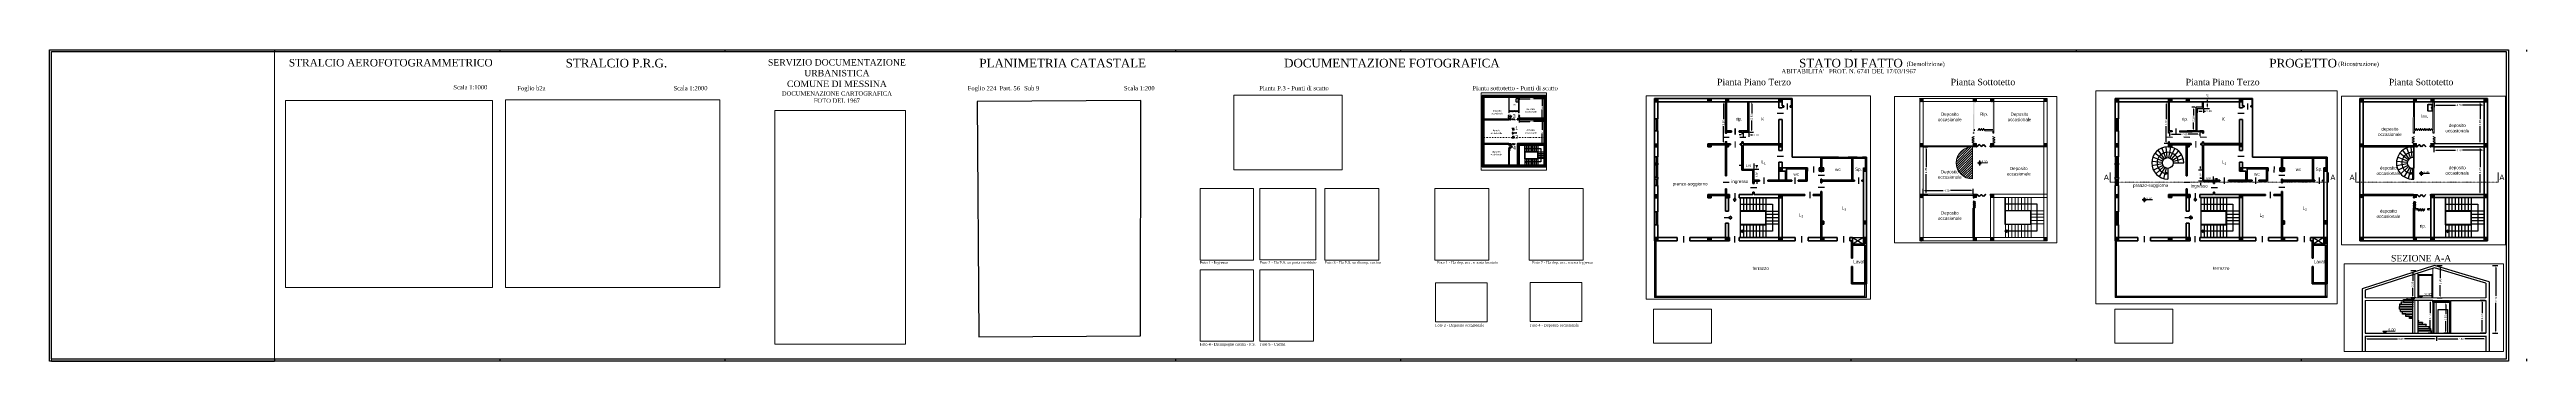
# Paper-space layout 'PROGETTO' of a CAD drawing. Header units: millimetres. Extents: x 0 to 2310, y 0 to 291.
# The model-space entities are those that its viewports show. They can reach past a viewport. Long polylines and large blocks are cut down to what shows.
import ezdxf

# ---------------------------------------------------------------- set-up
doc = ezdxf.new("R2010")
doc.units = ezdxf.units.MM
doc.linetypes.add('0-A2', pattern=[0.875, 0.25, -0.125, 0.25, -0.125, 0, -0.125])
doc.linetypes.add('0-A3', pattern=[0.625, 0.25, -0.125, 0, -0.125, 0, -0.125])
for name, color, linetype, lineweight in [('-- DEMOLIZIONE', 1, 'Continuous', 30), ('-- STATO DI FATTO', 7, 'Continuous', 18), ('Progetto (come stato di fatto)', 1, 'Continuous', 35)]:
    doc.layers.add(name, color=color, linetype=linetype, lineweight=lineweight)
doc.layers.add('-- RICOSTRUZIONE', color=7, linetype='Continuous', lineweight=30, true_color=0xdbdb00)
for name, color, linetype in [('come da catastale', 7, 'Continuous'), ('Punto di scatto', 1, '0-A2'), ('Quadratura tavola', 7, 'Continuous'), ('Quota', 7, 'Continuous'), ('Riquadro disegno', 7, 'Continuous')]:
    doc.layers.add(name, color=color, linetype=linetype)
doc.styles.add('ROMANT', font='times.ttf')
doc.styles.get("Standard").update_dxf_attribs({"font": 'arial.ttf'})
doc.dimstyles.get("Standard").update_dxf_attribs({"dimtxt": 0.18, "dimasz": 0.18, "dimexe": 0.18, "dimexo": 0.0625, "dimgap": 0.09, "dimtad": 0, "dimzin": 0, "dimdsep": 46, "dimtxsty": 'Standard', "dimcen": 0.09, "dimadec": 0, "dimazin": 0, "dimtfac": 1, "dimtofl": 0, "dimtmove": 0, "dimatfit": 3, "dimfxl": 0.3, "dimfxlon": 1, "dimtolj": 1, "dimtzin": 0, "dimarcsym": 0})
pattern_1 = [(315, (65.76972, 93.806665), (0.04490128, 0.04490128), []), (45, (65.76972, 93.806665), (-0.04490128, 0.04490128), [])]
pattern_2 = [(0, (0, 0), (0, 6.985), [5.08, -1.905]), (90, (0, 0), (-6.985, 4e-16), [5.08, -1.905])]
pattern_3 = [(0, (10.4175, 55.1505), (0, 6.985), [5.08, -1.905]), (90, (10.4175, 55.1505), (-6.985, 4e-16), [5.08, -1.905])]

# ---------------------------------------------------------------- blocks, each defined once
blk = doc.blocks.new('*D314')
at = {"layer": 'Defpoints', "color": 0, "lineweight": 20, "transparency": 16777216}
for p in [(136.118, 54.987), (131.518, 54.438), (136.118, 50.593)]:
    blk.add_point(p, dxfattribs=at)
at = {"layer": 'Progetto (come stato di fatto)', "color": 0, "lineweight": -2, "transparency": 16777216}
for p, q in [((131.518, 50.893), (131.518, 50.413)), ((136.118, 50.893), (136.118, 50.413)), ((131.698, 50.593), (133.491, 50.593)), ((135.938, 50.593), (134.145, 50.593))]:
    blk.add_line(p, q, dxfattribs=at)
at = {"layer": 'Progetto (come stato di fatto)', "color": 0, "lineweight": 20, "transparency": 16777216}
for points in [[(131.698, 50.623), (131.698, 50.563), (131.518, 50.593)], [(135.938, 50.623), (135.938, 50.563), (136.118, 50.593)]]:
    blk.add_solid(points, dxfattribs=at)
at = {"layer": 'Progetto (come stato di fatto)', "color": 0, "lineweight": 18, "transparency": 16777216, "insert": (133.818, 50.593), "char_height": 0.18, "attachment_point": 5}
blk.add_mtext('\\A1;4.60', dxfattribs=at)
blk = doc.blocks.new('*D315')
at = {"layer": 'Defpoints', "color": 0, "lineweight": 20, "transparency": 16777216}
for p in [(124.868, 54.438), (131.518, 54.438), (124.868, 50.593)]:
    blk.add_point(p, dxfattribs=at)
at = {"layer": 'Progetto (come stato di fatto)', "color": 0, "lineweight": -2, "transparency": 16777216}
for p, q in [((124.868, 50.893), (124.868, 50.413)), ((131.518, 50.893), (131.518, 50.413)), ((125.048, 50.593), (127.868, 50.593)), ((131.338, 50.593), (128.518, 50.593))]:
    blk.add_line(p, q, dxfattribs=at)
at = {"layer": 'Progetto (come stato di fatto)', "color": 0, "lineweight": 20, "transparency": 16777216}
for points in [[(125.048, 50.623), (125.048, 50.563), (124.868, 50.593)], [(131.338, 50.623), (131.338, 50.563), (131.518, 50.593)]]:
    blk.add_solid(points, dxfattribs=at)
at = {"layer": 'Progetto (come stato di fatto)', "color": 0, "lineweight": 18, "transparency": 16777216, "insert": (128.193, 50.593), "char_height": 0.18, "attachment_point": 5}
blk.add_mtext('\\A1;6.65', dxfattribs=at)
blk = doc.blocks.new('*D316')
at = {"layer": 'Defpoints', "color": 0, "lineweight": 20, "transparency": 16777216}
for p in [(131.171, 54.188), (130.915, 51.138), (131.171, 51.138)]:
    blk.add_point(p, dxfattribs=at)
at = {"layer": 'Progetto (come stato di fatto)', "color": 0, "lineweight": -2, "transparency": 16777216}
for p, q in [((131.109, 54.188), (130.735, 54.188)), ((130.915, 54.008), (130.915, 52.986)), ((130.915, 51.318), (130.915, 52.339)), ((131.109, 51.138), (130.735, 51.138))]:
    blk.add_line(p, q, dxfattribs=at)
at = {"layer": 'Progetto (come stato di fatto)', "color": 0, "lineweight": 20, "transparency": 16777216}
for points in [[(130.885, 54.008), (130.945, 54.008), (130.915, 54.188)], [(130.885, 51.318), (130.945, 51.318), (130.915, 51.138)]]:
    blk.add_solid(points, dxfattribs=at)
at = {"layer": 'Progetto (come stato di fatto)', "color": 0, "lineweight": 18, "transparency": 16777216, "insert": (130.915, 52.663), "char_height": 0.18, "attachment_point": 5, "rotation": 90}
blk.add_mtext('\\A1;3.10', dxfattribs=at)
blk = doc.blocks.new('*D317')
at = {"layer": '-- STATO DI FATTO', "color": 0, "lineweight": -2, "transparency": 16777216}
for p, q in [((136.053, 54.188), (135.573, 54.188)), ((135.753, 54.008), (135.753, 52.986)), ((135.753, 51.318), (135.753, 52.339)), ((136.053, 51.138), (135.573, 51.138))]:
    blk.add_line(p, q, dxfattribs=at)
at = {"layer": '-- STATO DI FATTO', "color": 0, "lineweight": 20, "transparency": 16777216}
for points in [[(135.723, 54.008), (135.783, 54.008), (135.753, 54.188)], [(135.723, 51.318), (135.783, 51.318), (135.753, 51.138)]]:
    blk.add_solid(points, dxfattribs=at)
at = {"layer": 'Defpoints', "color": 0, "lineweight": 20, "transparency": 16777216}
for p in [(136.118, 54.188), (135.753, 51.138), (136.118, 51.138)]:
    blk.add_point(p, dxfattribs=at)
at = {"layer": '-- STATO DI FATTO', "color": 0, "transparency": 16777216, "insert": (135.753, 52.663), "char_height": 0.18, "attachment_point": 5, "rotation": 90}
blk.add_mtext('\\A1;3.10', dxfattribs=at)
blk = doc.blocks.new('*D318')
at = {"layer": '-- STATO DI FATTO', "color": 0, "lineweight": -2, "transparency": 16777216}
for p, q in [((57.329, 40.91), (57.329, 41.369)), ((58.354, 40.91), (58.354, 41.369)), ((57.149, 41.189), (56.969, 41.189)), ((58.534, 41.189), (58.714, 41.189))]:
    blk.add_line(p, q, dxfattribs=at)
at = {"layer": '-- STATO DI FATTO', "color": 0, "transparency": 16777216}
for points in [[(57.149, 41.219), (57.149, 41.159), (57.329, 41.189)], [(58.534, 41.219), (58.534, 41.159), (58.354, 41.189)]]:
    blk.add_solid(points, dxfattribs=at)
at = {"layer": 'Defpoints', "color": 0, "transparency": 16777216}
for p in [(58.354, 41.189), (57.329, 40.848), (58.354, 40.848)]:
    blk.add_point(p, dxfattribs=at)
at = {"layer": '-- STATO DI FATTO', "color": 0, "transparency": 16777216, "insert": (57.842, 41.189), "char_height": 0.18, "attachment_point": 5}
blk.add_mtext('\\A1;1.02', dxfattribs=at)
blk = doc.blocks.new('*D319')
at = {"layer": '-- STATO DI FATTO', "color": 0, "lineweight": -2, "transparency": 16777216}
for p, q in [((58.608, 41.028), (58.608, 41.208)), ((58.417, 40.848), (58.788, 40.848)), ((58.417, 39.832), (58.788, 39.832)), ((58.608, 39.652), (58.608, 39.472))]:
    blk.add_line(p, q, dxfattribs=at)
at = {"layer": '-- STATO DI FATTO', "color": 0, "transparency": 16777216}
for points in [[(58.578, 41.028), (58.638, 41.028), (58.608, 40.848)], [(58.578, 39.652), (58.638, 39.652), (58.608, 39.832)]]:
    blk.add_solid(points, dxfattribs=at)
at = {"layer": 'Defpoints', "color": 0, "transparency": 16777216}
for p in [(58.354, 40.848), (58.354, 39.832), (58.608, 39.832)]:
    blk.add_point(p, dxfattribs=at)
at = {"layer": '-- STATO DI FATTO', "color": 0, "transparency": 16777216, "insert": (58.608, 40.34), "char_height": 0.18, "attachment_point": 5, "rotation": 90}
blk.add_mtext('\\A1;1.02', dxfattribs=at)
blk = doc.blocks.new('*D320')
at = {"layer": '-- STATO DI FATTO', "color": 0, "lineweight": -2, "transparency": 16777216}
for p, q in [((57.922, 47.132), (58.312, 47.132)), ((58.132, 46.952), (58.132, 46.048)), ((58.132, 44.495), (58.132, 45.399)), ((57.922, 44.315), (58.312, 44.315))]:
    blk.add_line(p, q, dxfattribs=at)
at = {"layer": '-- STATO DI FATTO', "color": 0, "transparency": 16777216}
for points in [[(58.102, 46.952), (58.162, 46.952), (58.132, 47.132)], [(58.102, 44.495), (58.162, 44.495), (58.132, 44.315)]]:
    blk.add_solid(points, dxfattribs=at)
at = {"layer": 'Defpoints', "color": 0, "transparency": 16777216}
for p in [(57.86, 47.132), (57.86, 44.315), (58.132, 44.315)]:
    blk.add_point(p, dxfattribs=at)
at = {"layer": '-- STATO DI FATTO', "color": 0, "transparency": 16777216, "insert": (58.132, 45.723), "char_height": 0.18, "attachment_point": 5, "rotation": 90}
blk.add_mtext('\\A1;2.82', dxfattribs=at)
blk = doc.blocks.new('*D321')
at = {"layer": '-- STATO DI FATTO', "color": 0, "lineweight": -2, "transparency": 16777216}
for p, q in [((57.329, 44.252), (57.329, 43.868)), ((57.86, 44.252), (57.86, 43.868)), ((57.149, 44.048), (56.969, 44.048)), ((58.04, 44.048), (58.22, 44.048))]:
    blk.add_line(p, q, dxfattribs=at)
at = {"layer": '-- STATO DI FATTO', "color": 0, "transparency": 16777216}
for points in [[(57.149, 44.078), (57.149, 44.018), (57.329, 44.048)], [(58.04, 44.078), (58.04, 44.018), (57.86, 44.048)]]:
    blk.add_solid(points, dxfattribs=at)
at = {"layer": 'Defpoints', "color": 0, "transparency": 16777216}
for p in [(57.329, 44.315), (57.86, 44.315), (57.86, 44.048)]:
    blk.add_point(p, dxfattribs=at)
at = {"layer": '-- STATO DI FATTO', "color": 0, "transparency": 16777216, "insert": (58.543, 44.048), "char_height": 0.18, "attachment_point": 5}
blk.add_mtext('\\A1;0.53', dxfattribs=at)
blk = doc.blocks.new('*D322')
at = {"layer": '-- STATO DI FATTO', "color": 0, "lineweight": -2, "transparency": 16777216}
for p, q in [((55.622, 47.132), (55.316, 47.132)), ((55.496, 46.952), (55.496, 45.504)), ((55.496, 43.408), (55.496, 44.857)), ((55.622, 43.228), (55.316, 43.228))]:
    blk.add_line(p, q, dxfattribs=at)
at = {"layer": '-- STATO DI FATTO', "color": 0, "transparency": 16777216}
for points in [[(55.466, 46.952), (55.526, 46.952), (55.496, 47.132)], [(55.466, 43.408), (55.526, 43.408), (55.496, 43.228)]]:
    blk.add_solid(points, dxfattribs=at)
at = {"layer": 'Defpoints', "color": 0, "transparency": 16777216}
for p in [(55.496, 47.132), (55.685, 47.132), (55.685, 43.228)]:
    blk.add_point(p, dxfattribs=at)
at = {"layer": '-- STATO DI FATTO', "color": 0, "transparency": 16777216, "insert": (55.496, 45.18), "char_height": 0.18, "attachment_point": 5, "rotation": 90}
blk.add_mtext('\\A1;3.90', dxfattribs=at)
blk = doc.blocks.new('*D323')
at = {"layer": '-- STATO DI FATTO', "color": 0, "lineweight": -2, "transparency": 16777216}
for p, q in [((78.158, 38.56), (78.158, 39.024)), ((78.338, 38.844), (80.051, 38.844)), ((82.655, 38.844), (80.706, 38.844)), ((82.835, 38.56), (82.835, 39.024))]:
    blk.add_line(p, q, dxfattribs=at)
at = {"layer": '-- STATO DI FATTO', "color": 0, "lineweight": 20, "transparency": 16777216}
for points in [[(78.338, 38.874), (78.338, 38.814), (78.158, 38.844)], [(82.655, 38.874), (82.655, 38.814), (82.835, 38.844)]]:
    blk.add_solid(points, dxfattribs=at)
at = {"layer": 'Defpoints', "color": 0, "lineweight": 20, "transparency": 16777216}
for p in [(82.835, 38.844), (78.158, 38.498), (82.835, 38.498)]:
    blk.add_point(p, dxfattribs=at)
at = {"layer": '-- STATO DI FATTO', "color": 0, "transparency": 16777216, "insert": (80.378, 38.844), "char_height": 0.18, "attachment_point": 5}
blk.add_mtext('\\A1;4.70', dxfattribs=at)
blk = doc.blocks.new('*D324')
at = {"layer": '-- STATO DI FATTO', "color": 0, "lineweight": -2, "transparency": 16777216}
for p, q in [((78.221, 42.928), (78.616, 42.928)), ((78.436, 42.748), (78.436, 41.041)), ((78.436, 38.678), (78.436, 40.385)), ((78.221, 38.498), (78.616, 38.498))]:
    blk.add_line(p, q, dxfattribs=at)
at = {"layer": '-- STATO DI FATTO', "color": 0, "lineweight": 20, "transparency": 16777216}
for points in [[(78.406, 42.748), (78.466, 42.748), (78.436, 42.928)], [(78.406, 38.678), (78.466, 38.678), (78.436, 38.498)]]:
    blk.add_solid(points, dxfattribs=at)
at = {"layer": 'Defpoints', "color": 0, "lineweight": 20, "transparency": 16777216}
for p in [(78.158, 42.928), (78.436, 42.928), (78.158, 38.498)]:
    blk.add_point(p, dxfattribs=at)
at = {"layer": '-- STATO DI FATTO', "color": 0, "transparency": 16777216, "insert": (78.436, 40.713), "char_height": 0.18, "attachment_point": 5, "rotation": 90}
blk.add_mtext('\\A1;4.45', dxfattribs=at)
blk = doc.blocks.new('*D325')
at = {"layer": '-- STATO DI FATTO', "color": 0, "lineweight": -2, "transparency": 16777216}
for p, q in [((104.738, 47.132), (104.394, 47.132)), ((104.574, 46.952), (104.574, 45.504)), ((104.574, 43.408), (104.574, 44.857)), ((104.738, 43.228), (104.394, 43.228))]:
    blk.add_line(p, q, dxfattribs=at)
at = {"layer": '-- STATO DI FATTO', "color": 0, "transparency": 16777216}
for points in [[(104.544, 46.952), (104.604, 46.952), (104.574, 47.132)], [(104.544, 43.408), (104.604, 43.408), (104.574, 43.228)]]:
    blk.add_solid(points, dxfattribs=at)
at = {"layer": 'Defpoints', "color": 0, "transparency": 16777216}
for p in [(104.574, 47.132), (104.801, 47.132), (104.801, 43.228)]:
    blk.add_point(p, dxfattribs=at)
at = {"layer": '-- STATO DI FATTO', "color": 0, "transparency": 16777216, "insert": (104.574, 45.18), "char_height": 0.18, "attachment_point": 5, "rotation": 90}
blk.add_mtext('\\A1;3.90', dxfattribs=at)
blk = doc.blocks.new('*D326')
at = {"layer": '-- STATO DI FATTO', "color": 0, "lineweight": -2, "transparency": 16777216}
for p, q in [((104.901, 44.252), (104.901, 43.929)), ((107.706, 44.252), (107.706, 43.929)), ((105.081, 44.109), (105.978, 44.109)), ((107.526, 44.109), (106.628, 44.109))]:
    blk.add_line(p, q, dxfattribs=at)
at = {"layer": '-- STATO DI FATTO', "color": 0, "transparency": 16777216}
for points in [[(105.081, 44.139), (105.081, 44.079), (104.901, 44.109)], [(107.526, 44.139), (107.526, 44.079), (107.706, 44.109)]]:
    blk.add_solid(points, dxfattribs=at)
at = {"layer": 'Defpoints', "color": 0, "transparency": 16777216}
for p in [(104.901, 44.315), (107.706, 44.315), (107.706, 44.109)]:
    blk.add_point(p, dxfattribs=at)
at = {"layer": '-- STATO DI FATTO', "color": 0, "transparency": 16777216, "insert": (106.303, 44.109), "char_height": 0.18, "attachment_point": 5}
blk.add_mtext('\\A1;2.80', dxfattribs=at)
blk = doc.blocks.new('*D327')
at = {"layer": '-- STATO DI FATTO', "color": 0, "lineweight": -2, "transparency": 16777216}
for p, q in [((107.293, 46.615), (106.956, 46.615)), ((107.136, 46.435), (107.136, 45.84)), ((107.136, 44.595), (107.136, 45.19)), ((107.293, 44.415), (106.956, 44.415))]:
    blk.add_line(p, q, dxfattribs=at)
at = {"layer": '-- STATO DI FATTO', "color": 0, "transparency": 16777216}
for points in [[(107.106, 46.435), (107.166, 46.435), (107.136, 46.615)], [(107.106, 44.595), (107.166, 44.595), (107.136, 44.415)]]:
    blk.add_solid(points, dxfattribs=at)
at = {"layer": 'Defpoints', "color": 0, "transparency": 16777216}
for p in [(107.136, 46.615), (107.356, 46.615), (107.356, 44.415)]:
    blk.add_point(p, dxfattribs=at)
at = {"layer": '-- STATO DI FATTO', "color": 0, "transparency": 16777216, "insert": (107.136, 45.515), "char_height": 0.18, "attachment_point": 5, "rotation": 90}
blk.add_mtext('\\A1;2.20', dxfattribs=at)
blk = doc.blocks.new('*D328')
at = {"layer": '-- STATO DI FATTO', "color": 0, "lineweight": -2, "transparency": 16777216}
for p, q in [((107.472, 46.452), (107.472, 46.087)), ((108.072, 46.452), (108.072, 46.087)), ((107.652, 46.267), (107.892, 46.267)), ((108.072, 46.267), (108.252, 46.267))]:
    blk.add_line(p, q, dxfattribs=at)
at = {"layer": '-- STATO DI FATTO', "color": 0, "transparency": 16777216}
for points in [[(107.652, 46.297), (107.652, 46.237), (107.472, 46.267)], [(107.892, 46.297), (107.892, 46.237), (108.072, 46.267)]]:
    blk.add_solid(points, dxfattribs=at)
at = {"layer": 'Defpoints', "color": 0, "transparency": 16777216}
for p in [(107.472, 46.515), (108.072, 46.515), (108.072, 46.267)]:
    blk.add_point(p, dxfattribs=at)
at = {"layer": '-- STATO DI FATTO', "color": 0, "transparency": 16777216, "insert": (108.575, 46.267), "char_height": 0.18, "attachment_point": 5}
blk.add_mtext('\\A1;0.60', dxfattribs=at)
blk = doc.blocks.new('*D329')
at = {"layer": '-- STATO DI FATTO', "color": 0, "lineweight": -2, "transparency": 16777216}
for p, q in [((108.427, 47.132), (108.427, 47.312)), ((108.134, 47.132), (108.607, 47.132)), ((108.427, 46.695), (108.427, 46.952)), ((108.134, 46.515), (108.607, 46.515))]:
    blk.add_line(p, q, dxfattribs=at)
at = {"layer": '-- STATO DI FATTO', "color": 0, "transparency": 16777216}
for points in [[(108.397, 46.952), (108.457, 46.952), (108.427, 47.132)], [(108.397, 46.695), (108.457, 46.695), (108.427, 46.515)]]:
    blk.add_solid(points, dxfattribs=at)
at = {"layer": 'Defpoints', "color": 0, "transparency": 16777216}
for p in [(108.072, 47.132), (108.427, 47.132), (108.072, 46.515)]:
    blk.add_point(p, dxfattribs=at)
at = {"layer": '-- STATO DI FATTO', "color": 0, "transparency": 16777216, "insert": (108.427, 47.635), "char_height": 0.18, "attachment_point": 5, "rotation": 90}
blk.add_mtext('\\A1;0.62', dxfattribs=at)
blk = doc.blocks.new('*D330')
at = {"layer": '-- STATO DI FATTO', "color": 0, "lineweight": -2, "transparency": 16777216}
for p, q in [((107.779, 40.928), (107.779, 41.108)), ((107.909, 40.748), (107.599, 40.748)), ((107.909, 39.732), (107.599, 39.732)), ((107.779, 39.552), (107.779, 39.372))]:
    blk.add_line(p, q, dxfattribs=at)
at = {"layer": '-- STATO DI FATTO', "color": 0, "transparency": 16777216}
for points in [[(107.749, 40.928), (107.809, 40.928), (107.779, 40.748)], [(107.749, 39.552), (107.809, 39.552), (107.779, 39.732)]]:
    blk.add_solid(points, dxfattribs=at)
at = {"layer": 'Defpoints', "color": 0, "transparency": 16777216}
for p in [(107.972, 40.748), (107.779, 39.732), (107.972, 39.732)]:
    blk.add_point(p, dxfattribs=at)
at = {"layer": '-- STATO DI FATTO', "color": 0, "transparency": 16777216, "insert": (107.779, 40.24), "char_height": 0.18, "attachment_point": 5, "rotation": 90}
blk.add_mtext('\\A1;1.02', dxfattribs=at)
blk = doc.blocks.new('*D331')
at = {"layer": '-- STATO DI FATTO', "color": 0, "lineweight": -2, "transparency": 16777216}
for p, q in [((108.072, 39.895), (108.072, 40.167)), ((108.997, 39.895), (108.997, 40.167)), ((107.892, 39.987), (107.712, 39.987)), ((109.177, 39.987), (109.357, 39.987))]:
    blk.add_line(p, q, dxfattribs=at)
at = {"layer": '-- STATO DI FATTO', "color": 0, "transparency": 16777216}
for points in [[(107.892, 40.017), (107.892, 39.957), (108.072, 39.987)], [(109.177, 40.017), (109.177, 39.957), (108.997, 39.987)]]:
    blk.add_solid(points, dxfattribs=at)
at = {"layer": 'Defpoints', "color": 0, "transparency": 16777216}
for p in [(108.072, 39.832), (108.997, 39.987), (108.997, 39.832)]:
    blk.add_point(p, dxfattribs=at)
at = {"layer": '-- STATO DI FATTO', "color": 0, "transparency": 16777216, "insert": (108.534, 39.987), "char_height": 0.18, "attachment_point": 5}
blk.add_mtext('\\A1;0.92', dxfattribs=at)
blk = doc.blocks.new('*D355')
at = {"layer": '-- STATO DI FATTO', "color": 0, "lineweight": -2, "transparency": 16777216}
for p, q in [((131.443, 47.069), (131.443, 46.64)), ((136.118, 47.069), (136.118, 46.64)), ((131.623, 46.82), (133.454, 46.82)), ((135.938, 46.82), (134.108, 46.82))]:
    blk.add_line(p, q, dxfattribs=at)
at = {"layer": '-- STATO DI FATTO', "color": 0, "transparency": 16777216}
for points in [[(131.623, 46.85), (131.623, 46.79), (131.443, 46.82)], [(135.938, 46.85), (135.938, 46.79), (136.118, 46.82)]]:
    blk.add_solid(points, dxfattribs=at)
at = {"layer": 'Defpoints', "color": 0, "transparency": 16777216}
for p in [(131.443, 47.132), (136.118, 47.132), (136.118, 46.82)]:
    blk.add_point(p, dxfattribs=at)
at = {"layer": '-- STATO DI FATTO', "color": 0, "transparency": 16777216, "insert": (133.781, 46.82), "char_height": 0.18, "attachment_point": 5}
blk.add_mtext('\\A1;4.70', dxfattribs=at)
blk = doc.blocks.new('*D356')
at = {"layer": '-- STATO DI FATTO', "color": 0, "lineweight": -2, "transparency": 16777216}
for p, q in [((136.033, 47.132), (135.553, 47.132)), ((135.733, 46.952), (135.733, 45.497)), ((135.733, 43.396), (135.733, 44.85)), ((136.033, 43.216), (135.553, 43.216))]:
    blk.add_line(p, q, dxfattribs=at)
at = {"layer": '-- STATO DI FATTO', "color": 0, "transparency": 16777216}
for points in [[(135.703, 46.952), (135.763, 46.952), (135.733, 47.132)], [(135.703, 43.396), (135.763, 43.396), (135.733, 43.216)]]:
    blk.add_solid(points, dxfattribs=at)
at = {"layer": 'Defpoints', "color": 0, "transparency": 16777216}
for p in [(136.118, 47.132), (135.733, 43.216), (136.107, 43.216)]:
    blk.add_point(p, dxfattribs=at)
at = {"layer": '-- STATO DI FATTO', "color": 0, "transparency": 16777216, "insert": (135.733, 45.174), "char_height": 0.18, "attachment_point": 5, "rotation": 90}
blk.add_mtext('\\A1;3.90', dxfattribs=at)
blk = doc.blocks.new('*D357')
at = {"layer": '-- STATO DI FATTO', "color": 0, "lineweight": -2, "transparency": 16777216}
for p, q in [((131.441, 42.866), (131.441, 42.437)), ((131.621, 42.617), (133.452, 42.617)), ((135.938, 42.617), (134.107, 42.617)), ((136.118, 42.866), (136.118, 42.437))]:
    blk.add_line(p, q, dxfattribs=at)
at = {"layer": '-- STATO DI FATTO', "color": 0, "transparency": 16777216}
for points in [[(131.621, 42.647), (131.621, 42.587), (131.441, 42.617)], [(135.938, 42.647), (135.938, 42.587), (136.118, 42.617)]]:
    blk.add_solid(points, dxfattribs=at)
at = {"layer": 'Defpoints', "color": 0, "transparency": 16777216}
for p in [(131.441, 42.928), (136.118, 42.928), (136.118, 42.617)]:
    blk.add_point(p, dxfattribs=at)
at = {"layer": '-- STATO DI FATTO', "color": 0, "transparency": 16777216, "insert": (133.78, 42.617), "char_height": 0.18, "attachment_point": 5}
blk.add_mtext('\\A1;4.70', dxfattribs=at)
blk = doc.blocks.new('*D358')
at = {"layer": '-- STATO DI FATTO', "color": 0, "lineweight": -2, "transparency": 16777216}
for p, q in [((136.033, 42.928), (135.553, 42.928)), ((135.733, 42.748), (135.733, 41.041)), ((135.733, 38.678), (135.733, 40.385)), ((136.033, 38.498), (135.553, 38.498))]:
    blk.add_line(p, q, dxfattribs=at)
at = {"layer": '-- STATO DI FATTO', "color": 0, "transparency": 16777216}
for points in [[(135.703, 42.748), (135.763, 42.748), (135.733, 42.928)], [(135.703, 38.678), (135.763, 38.678), (135.733, 38.498)]]:
    blk.add_solid(points, dxfattribs=at)
at = {"layer": 'Defpoints', "color": 0, "transparency": 16777216}
for p in [(136.118, 42.928), (135.733, 38.498), (136.118, 38.498)]:
    blk.add_point(p, dxfattribs=at)
at = {"layer": '-- STATO DI FATTO', "color": 0, "transparency": 16777216, "insert": (135.733, 40.713), "char_height": 0.18, "attachment_point": 5, "rotation": 90}
blk.add_mtext('\\A1;4.45', dxfattribs=at)
blk = doc.blocks.new('*D359')
at = {"layer": '-- STATO DI FATTO', "color": 0, "lineweight": -2, "transparency": 16777216}
for p, q in [((132.659, 53.988), (132.188, 53.988)), ((132.368, 53.808), (132.368, 52.889)), ((132.368, 51.318), (132.368, 52.237)), ((132.659, 51.138), (132.188, 51.138))]:
    blk.add_line(p, q, dxfattribs=at)
at = {"layer": '-- STATO DI FATTO', "color": 0, "lineweight": 20, "transparency": 16777216}
for points in [[(132.338, 53.808), (132.398, 53.808), (132.368, 53.988)], [(132.338, 51.318), (132.398, 51.318), (132.368, 51.138)]]:
    blk.add_solid(points, dxfattribs=at)
at = {"layer": 'Defpoints', "color": 0, "lineweight": 20, "transparency": 16777216}
for p in [(132.721, 53.988), (132.368, 51.138), (132.721, 51.138)]:
    blk.add_point(p, dxfattribs=at)
at = {"layer": '-- STATO DI FATTO', "color": 0, "transparency": 16777216, "insert": (132.368, 52.563), "char_height": 0.18, "attachment_point": 5, "rotation": 90}
blk.add_mtext('\\A1;2.85', dxfattribs=at)
blk = doc.blocks.new('*D360')
at = {"layer": '-- STATO DI FATTO', "color": 0, "linetype": 'ByBlock', "lineweight": -2, "transparency": 16777216}
for p, q in [((131.56, 57.435), (132.04, 57.435)), ((131.86, 57.255), (131.86, 56.261)), ((131.86, 54.618), (131.86, 55.611)), ((131.56, 54.438), (132.04, 54.438))]:
    blk.add_line(p, q, dxfattribs=at)
at = {"layer": '-- STATO DI FATTO', "color": 0, "linetype": 'ByBlock', "lineweight": 20, "transparency": 16777216}
for points in [[(131.83, 57.255), (131.89, 57.255), (131.86, 57.435)], [(131.83, 54.618), (131.89, 54.618), (131.86, 54.438)]]:
    blk.add_solid(points, dxfattribs=at)
at = {"layer": 'Defpoints', "color": 0, "linetype": 'ByBlock', "lineweight": 20, "transparency": 16777216}
for p in [(131.327, 57.435), (131.471, 54.438), (131.86, 54.438)]:
    blk.add_point(p, dxfattribs=at)
at = {"layer": '-- STATO DI FATTO', "color": 0, "linetype": 'ByBlock', "lineweight": 20, "transparency": 16777216, "insert": (131.86, 55.936), "char_height": 0.18, "attachment_point": 5, "rotation": 90}
blk.add_mtext('\\A1;2.80', dxfattribs=at)
blk = doc.blocks.new('*D361')
at = {"layer": '-- STATO DI FATTO', "color": 0, "linetype": 'ByBlock', "lineweight": -2, "transparency": 16777216}
for p, q in [((129.592, 56.934), (129.112, 56.934)), ((129.292, 56.754), (129.292, 56.012)), ((129.292, 54.618), (129.292, 55.36)), ((129.592, 54.438), (129.112, 54.438))]:
    blk.add_line(p, q, dxfattribs=at)
at = {"layer": '-- STATO DI FATTO', "color": 0, "linetype": 'ByBlock', "lineweight": 20, "transparency": 16777216}
for points in [[(129.262, 56.754), (129.322, 56.754), (129.292, 56.934)], [(129.262, 54.618), (129.322, 54.618), (129.292, 54.438)]]:
    blk.add_solid(points, dxfattribs=at)
at = {"layer": 'Defpoints', "color": 0, "linetype": 'ByBlock', "lineweight": 20, "transparency": 16777216}
for p in [(129.292, 56.934), (129.776, 56.934), (129.776, 54.438)]:
    blk.add_point(p, dxfattribs=at)
at = {"layer": '-- STATO DI FATTO', "color": 0, "linetype": 'ByBlock', "lineweight": 20, "transparency": 16777216, "insert": (129.292, 55.686), "char_height": 0.18, "attachment_point": 5, "rotation": 90}
blk.add_mtext('\\A1;2.25', dxfattribs=at)
blk = doc.blocks.new('*D362')
at = {"layer": '-- STATO DI FATTO', "color": 0, "linetype": 'ByBlock', "lineweight": -2, "transparency": 16777216}
for p, q in [((136.747, 57.435), (137.227, 57.435)), ((137.047, 57.255), (137.047, 54.61)), ((137.047, 51.318), (137.047, 53.962)), ((136.747, 51.138), (137.227, 51.138))]:
    blk.add_line(p, q, dxfattribs=at)
at = {"layer": '-- STATO DI FATTO', "color": 0, "linetype": 'ByBlock', "lineweight": 20, "transparency": 16777216}
for points in [[(137.017, 57.255), (137.077, 57.255), (137.047, 57.435)], [(137.017, 51.318), (137.077, 51.318), (137.047, 51.138)]]:
    blk.add_solid(points, dxfattribs=at)
at = {"layer": 'Defpoints', "color": 0, "linetype": 'ByBlock', "lineweight": 20, "transparency": 16777216}
for p in [(131.327, 57.435), (137.047, 57.435), (136.118, 51.138)]:
    blk.add_point(p, dxfattribs=at)
at = {"layer": '-- STATO DI FATTO', "color": 0, "linetype": 'ByBlock', "lineweight": 20, "transparency": 16777216, "insert": (137.047, 54.286), "char_height": 0.18, "attachment_point": 5, "rotation": 90}
blk.add_mtext('\\A1;6.10', dxfattribs=at)
blk = doc.blocks.new('Punto di scatto')
at = {"layer": 'Punto di scatto', "linetype": 'Continuous', "lineweight": 9}
for p, q in [((25.559, 91.226), (25.601, 91.4)), ((25.663, 91.095), (25.842, 91.096))]:
    blk.add_line(p, q, dxfattribs=at)
for points in [[(25.43, 91.172), (25.633, 90.917), (25.524, 90.83), (25.321, 91.085)], [(25.559, 91.226), (25.663, 91.095), (25.558, 91.012), (25.454, 91.142)]]:
    blk.add_lwpolyline(points, close=True, dxfattribs=at)
blk.add_circle((25.563, 90.923), 0.0261, dxfattribs=at)

msp = doc.modelspace()

# ---------------------------------------------------------------- hatches: boundary and pattern name
at = {"layer": '-- DEMOLIZIONE'}
h = msp.add_hatch(dxfattribs=at)
h.set_pattern_fill('ANGLE', color=256)
h.set_pattern_definition(pattern_3)
h.paths.add_polyline_path([(66.202, 102.282), (66.102, 102.282), (66.102, 99.565), (66.202, 99.565)])
h.paths.add_polyline_path([(68.277, 102.282), (68.177, 102.282), (68.177, 99.565), (67.747, 99.565), (67.747, 99.465), (68.277, 99.465)])
h = msp.add_hatch(dxfattribs=at)
h.set_pattern_fill('ANGLE', color=256)
h.set_pattern_definition(pattern_3)
h.paths.add_polyline_path([(66.202, 98.563), (66.102, 98.563), (66.102, 98.379), (66.202, 98.379)])
h.paths.add_polyline_path([(66.202, 99.465), (66.102, 99.465), (66.102, 99.363), (66.202, 99.363)])
h = msp.add_hatch(dxfattribs=at)
h.set_pattern_fill('ANGLE', color=256)
h.set_pattern_definition(pattern_2)
h.paths.add_polyline_path([(55.785, 47.132), (55.685, 47.132), (55.685, 44.415), (55.785, 44.415)])
h.paths.add_polyline_path([(57.86, 47.132), (57.76, 47.132), (57.76, 44.415), (57.329, 44.415), (57.329, 44.315), (57.86, 44.315)])
h = msp.add_hatch(dxfattribs=at)
h.set_pattern_fill('ANGLE', color=256)
h.set_pattern_definition(pattern_2)
h.paths.add_polyline_path([(55.785, 47.132), (55.685, 47.132), (55.685, 44.415), (55.785, 44.415)])
h.paths.add_polyline_path([(57.86, 47.132), (57.76, 47.132), (57.76, 44.415), (57.329, 44.415), (57.329, 44.315), (57.86, 44.315)])
h.paths.add_polyline_path([(55.785, 44.315), (55.685, 44.315), (55.685, 44.213), (55.785, 44.213)])
h.paths.add_polyline_path([(55.785, 43.413), (55.685, 43.413), (55.685, 43.228), (55.785, 43.228)])
h = msp.add_hatch(dxfattribs=at)
h.set_pattern_fill('ANGLE', color=256)
h.set_pattern_definition(pattern_2)
h.paths.add_polyline_path([(55.785, 43.413), (55.685, 43.413), (55.685, 43.228), (55.785, 43.228)])
h.paths.add_polyline_path([(55.785, 44.315), (55.685, 44.315), (55.685, 44.213), (55.785, 44.213)])
h = msp.add_hatch(dxfattribs=at)
h.set_pattern_fill('ANGLE', color=256)
h.set_pattern_definition(pattern_2)
h.paths.add_polyline_path([(58.354, 40.848), (57.329, 40.848), (57.329, 40.748), (58.254, 40.748), (58.254, 39.832), (58.354, 39.832)])
h = msp.add_hatch(dxfattribs=at)
h.set_pattern_fill('ANGLE', color=256)
h.set_pattern_definition(pattern_2)
h.paths.add_polyline_path([(58.354, 40.848), (57.329, 40.848), (57.329, 40.748), (58.254, 40.748), (58.254, 39.832), (58.354, 39.832)])
at = {"layer": '-- RICOSTRUZIONE'}
h = msp.add_hatch(dxfattribs=at)
h.set_pattern_fill('ANGLE', color=256)
h.set_pattern_definition(pattern_2)
h.paths.add_polyline_path([(104.901, 44.415), (104.901, 47.132), (104.801, 47.132), (104.801, 44.213), (104.901, 44.213), (104.901, 44.315), (105.132, 44.315), (105.132, 44.415)])
h.paths.add_polyline_path([(105.832, 44.415), (105.832, 44.315), (106.527, 44.315), (107.006, 44.315), (107.006, 44.415), (106.527, 44.415)])
h.paths.add_polyline_path([(107.372, 44.415), (107.472, 44.415), (107.472, 46.515), (108.072, 46.515), (108.072, 47.132), (107.972, 47.132), (107.972, 46.615), (107.372, 46.615)])
h = msp.add_hatch(dxfattribs=at)
h.set_pattern_fill('ANGLE')
h.set_pattern_definition(pattern_2)
h.paths.add_polyline_path([(105.132, 44.415), (104.901, 44.415), (104.901, 47.132), (104.801, 47.132), (104.801, 44.213), (104.901, 44.213), (104.901, 44.315), (105.132, 44.315)])
h.paths.add_polyline_path([(104.901, 43.413), (104.801, 43.413), (104.801, 43.228), (104.901, 43.228)])
h.paths.add_polyline_path([(107.706, 44.415), (107.006, 44.415), (107.006, 44.315), (107.706, 44.315)])
h.paths.add_polyline_path([(106.527, 44.415), (105.832, 44.415), (105.832, 44.315), (106.527, 44.315)])
h.paths.add_polyline_path([(107.472, 46.515), (108.072, 46.515), (108.072, 47.132), (107.972, 47.132), (107.972, 46.615), (107.372, 46.615), (107.372, 44.415), (107.472, 44.415)])
h = msp.add_hatch(dxfattribs=at)
h.set_pattern_fill('ANGLE', color=256)
h.set_pattern_definition(pattern_2)
h.paths.add_polyline_path([(104.901, 47.132), (104.801, 47.132), (104.801, 44.213), (104.901, 44.213), (104.901, 44.315), (105.132, 44.315), (105.132, 44.415), (104.901, 44.415)])
h.paths.add_polyline_path([(106.527, 44.415), (105.832, 44.415), (105.832, 44.315), (106.527, 44.315)])
h.paths.add_polyline_path([(107.706, 44.415), (107.006, 44.415), (107.006, 44.315), (107.706, 44.315)])
h.paths.add_polyline_path([(107.472, 46.515), (108.072, 46.515), (108.072, 47.132), (107.972, 47.132), (107.972, 46.615), (107.372, 46.615), (107.372, 44.415), (107.472, 44.415)])
h = msp.add_hatch(dxfattribs=at)
h.set_pattern_fill('ANGLE', color=256)
h.set_pattern_definition(pattern_2)
h.paths.add_polyline_path([(107.706, 44.315), (107.706, 44.415), (107.006, 44.415), (107.006, 44.315)])
h = msp.add_hatch(dxfattribs=at)
h.set_pattern_fill('ANGLE', color=256)
h.set_pattern_definition(pattern_2)
h.paths.add_polyline_path([(104.901, 43.413), (104.801, 43.413), (104.801, 43.228), (104.901, 43.228)])
h = msp.add_hatch(dxfattribs=at)
h.set_pattern_fill('ANGLE', color=256)
h.set_pattern_definition(pattern_2)
h.paths.add_polyline_path([(104.801, 43.228), (104.901, 43.228), (104.901, 43.413), (104.801, 43.413)])
at = {"layer": '-- RICOSTRUZIONE', "lineweight": 13}
h = msp.add_hatch(dxfattribs=at)
h.set_pattern_fill('ANGLE', color=256)
h.set_pattern_definition(pattern_2)
h.paths.add_polyline_path([(129.867, 43.028), (129.817, 43.028), (129.817, 42.928), (129.867, 42.928)])
h.paths.add_polyline_path([(131.143, 43.028), (131.093, 43.028), (131.093, 42.928), (131.143, 42.928)])
at = {"layer": '-- RICOSTRUZIONE'}
h = msp.add_hatch(dxfattribs=at)
h.set_pattern_fill('ANGLE', color=256)
h.set_pattern_definition(pattern_2)
h.paths.add_polyline_path([(108.072, 40.748), (107.972, 40.748), (107.972, 39.732), (108.997, 39.732), (108.997, 39.832), (108.072, 39.832)])
h = msp.add_hatch(dxfattribs=at)
h.set_pattern_fill('ANGLE', color=256)
h.set_pattern_definition(pattern_2)
h.paths.add_polyline_path([(108.072, 40.748), (107.972, 40.748), (107.972, 39.732), (108.997, 39.732), (108.997, 39.832), (108.072, 39.832)])
at = {"layer": '-- RICOSTRUZIONE', "lineweight": 13}
h = msp.add_hatch(dxfattribs=at)
h.set_pattern_fill('ANGLE', color=256)
h.set_pattern_definition(pattern_2)
h.paths.add_polyline_path([(129.867, 38.498), (129.817, 38.498), (129.817, 38.398), (129.867, 38.398)])
h.paths.add_polyline_path([(131.143, 38.498), (131.093, 38.498), (131.093, 38.398), (131.143, 38.398)])
at = {"layer": '-- STATO DI FATTO'}
h = msp.add_hatch(color=256, dxfattribs=at)
h.dxf.hatch_style = 1
h.paths.add_polyline_path([(82.935, 47.132), (82.835, 47.132), (82.832, 44.228), (82.935, 44.228), (82.935, 44.428), (82.935, 44.528)])
h.paths.add_polyline_path([(84.761, 47.132), (84.661, 47.132), (84.661, 44.528), (83.935, 44.528), (83.935, 44.428), (84.661, 44.428), (84.661, 44.228), (84.763, 44.228)])
h = msp.add_hatch(color=256, dxfattribs=at)
h.dxf.hatch_style = 1
h.paths.add_polyline_path([(82.935, 37.198), (82.835, 37.198), (82.835, 34.472), (82.935, 34.472)])
h = msp.add_hatch(color=256, dxfattribs=at)
h.dxf.hatch_style = 1
h.paths.add_polyline_path([(129.517, 34.472), (129.617, 34.472), (129.617, 37.198), (129.517, 37.198)])
h = msp.add_hatch(color=256)
h.dxf.hatch_style = 1
h.paths.add_polyline_path([(131.093, 56.538), (131.093, 54.438), (131.143, 54.438), (131.143, 56.588), (129.817, 56.588), (129.817, 54.438), (129.867, 54.438), (129.867, 56.538)])
h.paths.add_polyline_path([(130.304, 54.497), (131.108, 54.497), (131.108, 55.012), (130.304, 55.012)], flags=25)
at = {"linetype": 'ByBlock', "lineweight": 20}
h = msp.add_hatch(dxfattribs=at)
h.set_pattern_fill('ANSI31', color=1, scale=0.05)
h.paths.add_polyline_path([(82.761, 42.928), (82.758, 42.928, 0.999024), (82.761, 39.928)])
h.paths.add_polyline_path([(79.346, 40.555), (81.359, 40.555), (81.359, 41.673), (79.346, 41.673)], flags=9)
at = {"layer": 'come da catastale'}
h = msp.add_hatch(dxfattribs=at)
h.set_pattern_fill('ANSI37', scale=0.02, angle=-90)
h.paths.add_polyline_path([(64.873, 34.172), (64.873, 34.472), (64.573, 34.472), (64.573, 34.172)])
h.paths.add_polyline_path([(55.685, 38.498), (55.685, 38.198), (55.985, 38.198), (55.985, 38.498)])
h.paths.add_polyline_path([(55.685, 34.472), (55.685, 34.172), (55.985, 34.172), (55.985, 34.472)])
h.paths.add_polyline_path([(55.985, 42.928), (55.985, 43.228), (55.685, 43.228), (55.685, 42.928)])
h.paths.add_polyline_path([(54.058, 43.228), (54.058, 42.928), (54.358, 42.928), (54.358, 43.228)])
h.paths.add_polyline_path([(54.358, 38.498), (54.058, 38.498), (54.058, 38.198), (54.358, 38.198)])
h.paths.add_polyline_path([(54.358, 34.472), (54.058, 34.472), (54.058, 34.172), (54.358, 34.172)])
h.paths.add_polyline_path([(54.058, 47.432), (54.058, 47.132), (54.358, 47.132), (54.358, 47.432)])
h.paths.add_polyline_path([(55.685, 47.132), (55.985, 47.132), (55.985, 47.432), (55.685, 47.432)])
h.paths.add_polyline_path([(49.082, 47.432), (49.082, 47.132), (49.382, 47.132), (49.382, 47.432)])
h.paths.add_polyline_path([(49.382, 43.228), (49.082, 43.228), (49.082, 42.928), (49.382, 42.928)])
h.paths.add_polyline_path([(49.082, 38.498), (49.082, 38.198), (49.382, 38.198), (49.382, 38.498)])
h.paths.add_polyline_path([(49.082, 34.172), (49.382, 34.172), (49.382, 34.472), (49.082, 34.472)])
h.paths.add_polyline_path([(60.66, 43.228), (60.66, 42.928), (60.96, 42.928), (60.96, 43.228)])
h = msp.add_hatch(dxfattribs=at)
h.set_pattern_fill('ANSI37', scale=0.02, angle=-90)
h.paths.add_polyline_path([(60.96, 38.498), (60.66, 38.498), (60.66, 38.198), (60.96, 38.198)])
h.paths.add_polyline_path([(60.96, 40.973), (60.66, 40.973), (60.66, 40.669), (60.96, 40.669)])
h.paths.add_polyline_path([(60.66, 47.432), (60.66, 47.132), (60.96, 47.132), (60.96, 47.432)])
h = msp.add_hatch(dxfattribs=at)
h.set_pattern_fill('ANSI37', scale=0.02, angle=-90)
h.paths.add_polyline_path([(89.733, 42.928), (89.736, 42.932), (89.736, 43.228), (89.436, 43.228), (89.436, 42.928)])
h.paths.add_polyline_path([(84.461, 47.432), (84.461, 47.133), (84.462, 47.132), (84.761, 47.132), (84.761, 47.432)])
h.paths.add_polyline_path([(82.835, 47.432), (82.835, 47.132), (83.135, 47.132), (83.135, 47.426), (83.129, 47.432)])
h.paths.add_polyline_path([(78.158, 47.432), (77.851, 47.432), (77.852, 47.132), (78.158, 47.132)])
h = msp.add_hatch(dxfattribs=at)
h.set_pattern_fill('ANSI37', scale=0.02, angle=-90)
h.paths.add_polyline_path([(89.736, 47.432), (89.436, 47.432), (89.436, 47.132), (89.736, 47.132)])
h = msp.add_hatch(dxfattribs=at)
h.set_pattern_fill('ANSI37', color=256, scale=0.02, angle=-90)
h.paths.add_polyline_path([(115.616, 34.172), (115.616, 34.472), (115.316, 34.472), (115.316, 34.172)])
h.paths.add_polyline_path([(106.427, 38.498), (106.427, 38.198), (106.727, 38.198), (106.727, 38.498)])
h.paths.add_polyline_path([(106.427, 34.472), (106.427, 34.172), (106.727, 34.172), (106.727, 34.472)])
h.paths.add_polyline_path([(106.727, 42.928), (106.727, 43.228), (106.427, 43.228), (106.427, 42.928)])
h.paths.add_polyline_path([(104.801, 43.228), (104.801, 42.928), (105.101, 42.928), (105.101, 43.228)])
h.paths.add_polyline_path([(105.101, 38.498), (104.801, 38.498), (104.801, 38.198), (105.101, 38.198)])
h.paths.add_polyline_path([(105.101, 34.472), (104.801, 34.472), (104.801, 34.172), (105.101, 34.172)])
h.paths.add_polyline_path([(104.801, 47.432), (104.801, 47.132), (105.101, 47.132), (105.101, 47.432)])
h.paths.add_polyline_path([(106.427, 47.132), (106.727, 47.132), (106.727, 47.432), (106.427, 47.432)])
h.paths.add_polyline_path([(99.824, 47.432), (99.824, 47.132), (100.124, 47.132), (100.124, 47.432)])
h.paths.add_polyline_path([(100.124, 43.228), (99.824, 43.228), (99.824, 42.928), (100.124, 42.928)])
h.paths.add_polyline_path([(99.824, 38.498), (99.824, 38.198), (100.124, 38.198), (100.124, 38.498)])
h.paths.add_polyline_path([(99.824, 34.172), (100.124, 34.172), (100.124, 34.472), (99.824, 34.472)])
h.paths.add_polyline_path([(111.402, 43.228), (111.402, 42.928), (111.702, 42.928), (111.702, 43.228)])
h = msp.add_hatch(dxfattribs=at)
h.set_pattern_fill('ANSI37', color=256, scale=0.02, angle=-90)
h.set_pattern_definition(pattern_1)
h.paths.add_polyline_path([(111.702, 38.498), (111.402, 38.498), (111.402, 38.198), (111.702, 38.198)])
h.paths.add_polyline_path([(111.702, 40.973), (111.402, 40.973), (111.402, 40.669), (111.702, 40.669)])
h.paths.add_polyline_path([(111.402, 47.432), (111.402, 47.132), (111.702, 47.132), (111.702, 47.432)])
h = msp.add_hatch(dxfattribs=at)
h.set_pattern_fill('ANSI37', color=256, scale=0.02, angle=-90)
h.paths.add_polyline_path([(124.84, 47.432), (124.52, 47.432), (124.521, 47.132), (124.84, 47.132)])
h.paths.add_polyline_path([(129.817, 47.432), (129.517, 47.432), (129.517, 47.132), (129.817, 47.132)])
h.paths.add_polyline_path([(131.443, 47.432), (131.143, 47.432), (131.143, 47.133), (131.144, 47.132), (131.443, 47.132), (131.443, 47.146)])
h.paths.add_polyline_path([(131.443, 43.228), (131.417, 43.228), (131.343, 43.228), (131.147, 43.228), (131.143, 43.225), (131.143, 42.928), (131.443, 42.928)])
h.paths.add_polyline_path([(136.418, 47.432), (136.118, 47.432), (136.118, 47.132), (136.418, 47.132)])
h.paths.add_polyline_path([(136.418, 43.228), (136.118, 43.228), (136.118, 42.928), (136.415, 42.928), (136.418, 42.932)])
h.paths.add_polyline_path([(136.418, 38.498), (136.118, 38.498), (136.118, 38.198), (136.418, 38.198)])
h = msp.add_hatch(dxfattribs=at)
h.set_pattern_fill('ANSI37', scale=0.02, angle=-90)
h.paths.add_polyline_path([(78.158, 43.228), (77.865, 43.228), (77.858, 43.222), (77.858, 42.928), (78.158, 42.928)])
h.paths.add_polyline_path([(78.158, 38.498), (77.865, 38.498), (77.865, 38.198), (78.158, 38.198)])
h.paths.add_polyline_path([(78.158, 34.472), (77.871, 34.472), (77.872, 34.162), (78.158, 34.162)])
h.paths.add_polyline_path([(83.135, 34.472), (82.835, 34.472), (82.835, 34.169), (83.135, 34.17)])
h.paths.add_polyline_path([(84.761, 34.472), (84.465, 34.472), (84.461, 34.469), (84.461, 34.172), (84.761, 34.172)])
h.paths.add_polyline_path([(83.135, 38.491), (83.128, 38.498), (82.835, 38.498), (82.835, 38.207), (82.844, 38.198), (83.135, 38.198)])
h.paths.add_polyline_path([(84.611, 38.498), (84.461, 38.498), (84.461, 38.198), (84.611, 38.198)])
h.paths.add_polyline_path([(84.761, 38.498), (84.611, 38.498), (84.611, 38.198), (84.761, 38.198)])
h = msp.add_hatch(dxfattribs=at)
h.set_pattern_fill('ANSI37', scale=0.02, angle=-90)
h.paths.add_polyline_path([(83.135, 43.228), (82.835, 43.228), (82.835, 42.928), (83.132, 42.928), (83.135, 42.931)])
h.paths.add_polyline_path([(84.611, 43.228), (84.461, 43.228), (84.461, 42.928), (84.611, 42.928)])
h.paths.add_polyline_path([(84.761, 43.228), (84.611, 43.228), (84.611, 42.928), (84.761, 42.928)])
h = msp.add_hatch(dxfattribs=at)
h.set_pattern_fill('ANSI37', scale=0.02, angle=-90)
h.paths.add_polyline_path([(83.135, 43.228), (82.835, 43.228), (82.835, 42.928), (83.132, 42.928), (83.135, 42.931)])
h = msp.add_hatch(dxfattribs=at)
h.set_pattern_fill('ANSI37', color=256, scale=0.02, angle=-90)
h.paths.add_polyline_path([(124.84, 34.472), (124.54, 34.472), (124.54, 34.172), (124.84, 34.173)])
h.paths.add_polyline_path([(129.817, 34.472), (129.517, 34.472), (129.517, 34.18), (129.817, 34.18)])
h.paths.add_polyline_path([(131.443, 34.472), (131.147, 34.472), (131.143, 34.469), (131.143, 34.182), (131.443, 34.183)])
h.paths.add_polyline_path([(129.817, 38.498), (129.517, 38.498), (129.517, 38.198), (129.617, 38.198), (129.817, 38.198)])
h.paths.add_polyline_path([(124.84, 38.498), (124.534, 38.498), (124.534, 38.198), (124.84, 38.198)])
h.paths.add_polyline_path([(124.84, 43.222), (124.527, 43.222), (124.527, 42.928), (124.84, 42.928)])
h.paths.add_polyline_path([(129.817, 43.228), (129.517, 43.228), (129.517, 42.928), (129.814, 42.928), (129.817, 42.931)])
h = msp.add_hatch(dxfattribs=at)
h.set_pattern_fill('ANSI37', scale=0.02, angle=-90)
h.paths.add_polyline_path([(64.573, 35.724), (64.873, 35.724), (64.873, 36.024), (64.573, 36.024)])
h.paths.add_polyline_path([(64.573, 40.973), (64.573, 40.669), (64.873, 40.669), (64.873, 40.973)])
h.paths.add_polyline_path([(68.548, 40.973), (68.548, 40.669), (68.848, 40.669), (68.848, 40.973)])
h.paths.add_polyline_path([(68.548, 36.024), (68.548, 35.724), (68.848, 35.724), (68.848, 36.024)])
h.paths.add_polyline_path([(68.548, 34.472), (68.548, 34.172), (68.848, 34.172), (68.848, 34.472)])
h = msp.add_hatch(dxfattribs=at)
h.set_pattern_fill('ANSI37', color=256, scale=0.02, angle=-90)
h.paths.add_polyline_path([(115.316, 35.724), (115.616, 35.724), (115.616, 36.024), (115.316, 36.024)])
h.paths.add_polyline_path([(115.316, 40.973), (115.316, 40.669), (115.616, 40.669), (115.616, 40.973)])
h.paths.add_polyline_path([(119.29, 40.973), (119.29, 40.669), (119.59, 40.669), (119.59, 40.973)])
h.paths.add_polyline_path([(119.29, 36.024), (119.29, 35.724), (119.59, 35.724), (119.59, 36.024)])
h.paths.add_polyline_path([(119.29, 34.472), (119.29, 34.172), (119.59, 34.172), (119.59, 34.472)])
h = msp.add_hatch(dxfattribs=at)
h.set_pattern_fill('ANSI37', color=256, scale=0.02, angle=-90)
h.paths.add_polyline_path([(131.143, 38.198), (131.443, 38.198), (131.443, 38.498), (131.143, 38.498)])
h = msp.add_hatch(dxfattribs=at)
h.set_pattern_fill('ANSI37', scale=0.02, angle=-90)
h.set_pattern_definition([(315, (15.027344, 93.806665), (0.04490128, 0.04490128), []), (45, (15.027344, 93.806665), (-0.04490128, 0.04490128), [])])
h.paths.add_polyline_path([(60.96, 34.172), (60.96, 34.472), (60.66, 34.472), (60.66, 34.172)])
h = msp.add_hatch(dxfattribs=at)
h.set_pattern_fill('ANSI37', scale=0.02, angle=-90)
h.paths.add_polyline_path([(89.736, 34.159), (89.736, 34.472), (89.436, 34.472), (89.436, 34.16)])
h = msp.add_hatch(dxfattribs=at)
h.set_pattern_fill('ANSI37', color=256, scale=0.02, angle=-90)
h.set_pattern_definition(pattern_1)
h.paths.add_polyline_path([(111.702, 34.172), (111.702, 34.472), (111.402, 34.472), (111.402, 34.172)])
h = msp.add_hatch(dxfattribs=at)
h.set_pattern_fill('ANSI37', color=256, scale=0.01, angle=-90)
h.paths.add_polyline_path([(136.418, 34.172), (136.418, 34.472), (136.118, 34.472), (136.118, 34.173)])
at = {"layer": 'Progetto (come stato di fatto)', "lineweight": 25}
h = msp.add_hatch(color=7, dxfattribs=at)
h.dxf.hatch_style = 1
h.paths.add_polyline_path([(83.448, 41.418), (83.576, 41.419, 0.415479), (83.446, 41.547)])
h.paths.add_polyline_path([(83.448, 41.418), (83.319, 41.417, 0.415479), (83.45, 41.29)])
h = msp.add_hatch(color=7, dxfattribs=at)
h.dxf.hatch_style = 1
h.paths.add_polyline_path([(130.284, 40.443), (130.413, 40.444, 0.415479), (130.282, 40.572)])
h.paths.add_polyline_path([(130.284, 40.443), (130.156, 40.442, 0.415479), (130.286, 40.315)])
h = msp.add_hatch(color=7, dxfattribs=at)
h.dxf.hatch_style = 1
h.paths.add_polyline_path([(102.565, 37.985), (102.693, 37.986, 0.415479), (102.563, 38.114)])
h.paths.add_polyline_path([(102.565, 37.985), (102.436, 37.984, 0.415479), (102.566, 37.857)])
at = {"layer": 'Quota', "lineweight": 15}
h = msp.add_hatch(dxfattribs=at)
h.set_pattern_fill('ANGLE')
h.set_pattern_definition([(0, (53.087, 48.6866), (0, 6.985), [5.08, -1.905]), (90, (53.087, 48.6866), (-6.985, 4e-16), [5.08, -1.905])])
h.paths.add_polyline_path([(130.066, 54.621), (129.883, 54.621), (130.066, 54.438)])
h = msp.add_hatch(dxfattribs=at)
h.set_pattern_fill('ANGLE')
h.set_pattern_definition([(0, (49.714, 45.3866), (0, 6.985), [5.08, -1.905]), (90, (49.714, 45.3866), (-6.985, 4e-16), [5.08, -1.905])])
h.paths.add_polyline_path([(126.693, 51.321), (126.51, 51.321), (126.693, 51.138)])

# ---------------------------------------------------------------- linework, layer by layer
at = {"layer": '-- DEMOLIZIONE', "lineweight": 35}
for p, q in [((55.685, 47.132), (55.685, 44.415)), ((55.785, 47.132), (55.785, 44.415)), ((57.76, 47.132), (57.76, 44.415)), ((57.86, 47.132), (57.86, 44.315)), ((56.606, 44.652), (56.604, 44.078)), ((55.785, 44.415), (55.685, 44.415)), ((55.785, 44.315), (55.685, 44.315)), ((56.263, 44.415), (56.263, 44.315)), ((56.963, 44.415), (56.963, 44.315)), ((57.329, 44.415), (57.76, 44.415)), ((57.329, 44.315), (57.329, 44.415)), ((57.329, 44.315), (57.86, 44.315))]:
    msp.add_line(p, q, dxfattribs=at)
at = {"layer": '-- DEMOLIZIONE'}
for p, q in [((57.329, 40.848), (58.354, 40.848)), ((57.329, 40.748), (58.254, 40.748)), ((58.254, 39.832), (58.254, 40.748)), ((58.354, 39.832), (58.354, 40.848))]:
    msp.add_line(p, q, dxfattribs=at)
at = {"layer": '-- DEMOLIZIONE', "lineweight": 35}
for points in [[(55.785, 44.315), (55.785, 44.213), (55.685, 44.213), (55.685, 44.315)], [(55.785, 43.228), (55.785, 43.413), (55.685, 43.413), (55.685, 43.228)]]:
    msp.add_lwpolyline(points, dxfattribs=at)
at = {"layer": '-- DEMOLIZIONE', "linetype": 'ByBlock', "lineweight": 20}
msp.add_lwpolyline([(82.761, 42.928), (82.761, 39.928)], dxfattribs=at)
msp.add_arc((82.761, 41.428), 1.5, 90, 270, dxfattribs=at)
at = {"layer": '-- RICOSTRUZIONE'}
for p, q in [((128.436, 54.258), (128.436, 54.058)), ((128.755, 54.428), (128.755, 54.278)), ((128.755, 54.278), (129.413, 54.278)), ((128.755, 54.248), (129.413, 54.248)), ((129.134, 54.438), (129.476, 54.438)), ((129.134, 54.408), (129.476, 54.408)), ((129.295, 54.228), (129.295, 54.408)), ((129.295, 54.058), (129.295, 54.248)), ((129.413, 54.248), (129.413, 54.278)), ((129.795, 51.138), (129.795, 54.188)), ((128.202, 54.038), (128.202, 53.838)), ((128.436, 54.058), (129.36, 54.058)), ((128.436, 54.028), (129.36, 54.028)), ((129.295, 53.838), (129.295, 54.028)), ((129.36, 54.028), (129.36, 54.058)), ((128.051, 53.368), (128.051, 53.598)), ((128.07, 53.818), (128.07, 53.618)), ((128.07, 53.588), (128.07, 53.618)), ((128.07, 53.618), (129.299, 53.618)), ((128.07, 53.588), (129.299, 53.588)), ((128.202, 53.838), (129.321, 53.838)), ((128.202, 53.808), (129.321, 53.808)), ((129.295, 53.618), (129.295, 53.808)), ((129.295, 53.618), (129.295, 53.628)), ((129.295, 51.138), (129.295, 53.588)), ((129.299, 53.618), (129.299, 53.588)), ((129.321, 53.808), (129.321, 53.838)), ((128.051, 53.398), (129.295, 53.398)), ((128.051, 53.398), (128.051, 53.368)), ((128.051, 53.368), (129.295, 53.368)), ((128.146, 53.138), (128.146, 53.368)), ((128.146, 53.168), (129.295, 53.168)), ((128.146, 53.138), (128.146, 53.168)), ((128.146, 53.138), (129.295, 53.138)), ((128.348, 52.918), (128.348, 53.148)), ((128.641, 52.948), (128.348, 52.948)), ((128.641, 52.698), (128.641, 52.958)), ((128.641, 52.948), (129.295, 52.948)), ((128.641, 52.918), (128.348, 52.918)), ((128.641, 52.918), (129.295, 52.918)), ((128.641, 52.698), (128.641, 52.728)), ((129.003, 52.728), (128.641, 52.728)), ((128.641, 52.728), (128.641, 52.698)), ((129.003, 52.698), (128.641, 52.698)), ((129.003, 52.508), (129.003, 52.738)), ((129.003, 52.728), (129.295, 52.728)), ((129.003, 52.698), (129.295, 52.698)), ((129.295, 52.538), (129.003, 52.538)), ((129.003, 52.508), (129.003, 52.538)), ((129.003, 52.538), (129.003, 52.508)), ((129.295, 52.508), (129.003, 52.508)), ((129.82, 52.338), (129.795, 52.338)), ((129.82, 52.308), (129.795, 52.308)), ((129.82, 52.138), (129.82, 52.338)), ((129.82, 52.338), (129.82, 52.308)), ((130.213, 52.138), (129.795, 52.138)), ((130.213, 52.108), (129.795, 52.108)), ((130.213, 51.938), (130.213, 52.138)), ((130.213, 52.138), (130.213, 52.108)), ((130.555, 51.938), (129.795, 51.938)), ((130.555, 51.908), (129.795, 51.908)), ((130.82, 51.738), (129.795, 51.738)), ((130.82, 51.708), (129.795, 51.708)), ((130.555, 51.738), (130.555, 51.938)), ((130.555, 51.938), (130.555, 51.908)), ((130.82, 51.538), (130.82, 51.738)), ((130.82, 51.738), (130.82, 51.708)), ((130.988, 51.538), (129.795, 51.538)), ((130.988, 51.508), (129.795, 51.508)), ((130.988, 51.338), (130.988, 51.538)), ((130.988, 51.538), (130.988, 51.508)), ((131.045, 51.338), (129.795, 51.338)), ((131.045, 51.308), (129.795, 51.308)), ((131.045, 51.138), (131.045, 51.338)), ((131.045, 51.338), (131.045, 51.308)), ((104.801, 44.213), (104.801, 47.132)), ((104.901, 44.415), (104.901, 47.132)), ((107.972, 46.615), (107.972, 47.132)), ((108.072, 46.515), (108.072, 47.132)), ((107.372, 44.415), (107.372, 46.615)), ((107.972, 46.615), (107.372, 46.615)), ((107.472, 44.415), (107.472, 46.515)), ((107.472, 46.515), (108.072, 46.515)), ((108.072, 46.515), (107.972, 46.515)), ((105.475, 44.652), (105.474, 44.078)), ((104.901, 44.213), (104.801, 44.213)), ((105.132, 44.415), (104.901, 44.415)), ((104.901, 44.213), (104.901, 44.315)), ((105.132, 44.315), (104.901, 44.315)), ((105.132, 44.415), (105.132, 44.315)), ((105.832, 44.415), (105.832, 44.315)), ((105.832, 44.415), (106.527, 44.415)), ((105.832, 44.315), (106.527, 44.315)), ((104.584, 43.849), (105.158, 43.848)), ((104.801, 43.228), (104.801, 43.413)), ((104.901, 43.413), (104.801, 43.413)), ((104.901, 43.228), (104.901, 43.413)), ((104.681, 41.926), (104.589, 42.922)), ((129.397, 41.926), (129.305, 42.922)), ((104.426, 41.828), (103.823, 42.626)), ((104.546, 41.895), (104.185, 42.827)), ((104.819, 41.92), (105.003, 42.903)), ((104.95, 41.876), (105.396, 42.771)), ((129.142, 41.828), (128.539, 42.626)), ((129.263, 41.895), (128.901, 42.827)), ((104.328, 41.73), (103.53, 42.332)), ((105.064, 41.798), (105.738, 42.537)), ((129.044, 41.73), (128.246, 42.332)), ((104.261, 41.609), (103.328, 41.97)), ((105.152, 41.692), (106.002, 42.218)), ((128.977, 41.609), (128.044, 41.97)), ((105.208, 41.565), (106.17, 41.839)), ((104.229, 41.475), (103.233, 41.567)), ((105.227, 41.428), (106.227, 41.428)), ((128.945, 41.475), (127.95, 41.567)), ((104.235, 41.337), (103.253, 41.153)), ((104.279, 41.206), (103.384, 40.76)), ((104.357, 41.092), (103.618, 40.418)), ((128.952, 41.337), (127.969, 41.153)), ((128.996, 41.206), (128.1, 40.76)), ((129.074, 41.092), (128.335, 40.418)), ((104.464, 41.003), (103.937, 40.153)), ((104.59, 40.948), (104.316, 39.986)), ((104.727, 40.928), (104.727, 39.928)), ((104.727, 40.928), (104.727, 39.928)), ((107.972, 40.748), (107.972, 39.732)), ((108.072, 40.748), (108.072, 39.832)), ((129.18, 41.003), (128.654, 40.153)), ((129.306, 40.948), (129.033, 39.986)), ((129.443, 40.928), (129.443, 39.928)), ((129.443, 40.928), (129.443, 39.928)), ((129.573, 39.931), (129.568, 40.936)), ((104.497, 40.344), (104.52, 40.45)), ((104.727, 40.428), (104.497, 40.344)), ((104.727, 40.428), (104.52, 40.559)), ((104.52, 40.559), (104.52, 40.45)), ((129.213, 40.344), (129.236, 40.45)), ((129.443, 40.428), (129.213, 40.344)), ((129.443, 40.428), (129.236, 40.559)), ((129.236, 40.559), (129.236, 40.45)), ((108.072, 39.832), (108.997, 39.832)), ((107.972, 39.732), (108.997, 39.732)), ((129.907, 37.172), (129.932, 37.172)), ((129.907, 37.072), (129.907, 37.172)), ((129.907, 37.072), (129.932, 37.072)), ((129.932, 37.172), (129.932, 37.072)), ((129.96, 37.162), (129.932, 37.151)), ((129.932, 37.151), (130.009, 36.966)), ((129.96, 37.162), (130.037, 36.978)), ((130.037, 36.978), (130.009, 36.966)), ((130.115, 37.162), (130.037, 36.978)), ((130.037, 36.978), (130.065, 36.966)), ((130.142, 37.151), (130.065, 36.966)), ((130.115, 37.162), (130.142, 37.151)), ((130.17, 37.162), (130.142, 37.151)), ((130.142, 37.151), (130.22, 36.966)), ((130.17, 37.162), (130.247, 36.978)), ((130.247, 36.978), (130.22, 36.966)), ((130.325, 37.162), (130.247, 36.978)), ((130.247, 36.978), (130.275, 36.966)), ((130.353, 37.151), (130.275, 36.966)), ((130.325, 37.162), (130.353, 37.151)), ((130.38, 37.162), (130.353, 37.151)), ((130.353, 37.151), (130.43, 36.966)), ((130.38, 37.162), (130.458, 36.978)), ((130.458, 36.978), (130.43, 36.966)), ((130.535, 37.162), (130.458, 36.978)), ((130.458, 36.978), (130.486, 36.966)), ((130.563, 37.151), (130.486, 36.966)), ((130.535, 37.162), (130.563, 37.151)), ((130.882, 37.072), (130.882, 37.172)), ((130.882, 37.172), (130.907, 37.172)), ((130.882, 37.072), (130.907, 37.072)), ((130.907, 37.172), (130.907, 37.072))]:
    msp.add_line(p, q, dxfattribs=at)
at = {"layer": '-- RICOSTRUZIONE', "color": 2, "lineweight": 25}
for p, q in [((129.517, 42.928), (129.528, 40.936)), ((129.557, 42.929), (129.568, 40.936)), ((129.528, 40.936), (129.568, 40.936)), ((129.533, 39.931), (129.573, 39.931))]:
    msp.add_line(p, q, dxfattribs=at)
at = {"layer": '-- RICOSTRUZIONE', "linetype": 'Continuous'}
msp.add_line((136.415, 42.928), (136.418, 42.932), dxfattribs=at)
at = {"layer": '-- RICOSTRUZIONE', "color": 2, "lineweight": 35}
msp.add_line((129.517, 38.173), (129.517, 38.198), dxfattribs=at)
at = {"layer": '-- RICOSTRUZIONE', "linetype": 'ByBlock', "lineweight": 20}
for p, q in [((129.907, 37.172), (129.517, 37.172)), ((129.907, 37.072), (129.517, 37.072)), ((130.907, 37.172), (131.143, 37.172)), ((130.907, 37.072), (131.143, 37.072))]:
    msp.add_line(p, q, dxfattribs=at)
at = {"layer": '-- RICOSTRUZIONE'}
for points in [[(128.436, 54.278), (128.755, 54.278), (128.755, 54.248), (128.436, 54.248)], [(128.755, 54.438), (129.134, 54.438), (129.134, 54.408), (128.755, 54.408)], [(128.202, 54.058), (128.436, 54.058), (128.436, 54.028), (128.202, 54.028)], [(128.051, 53.618), (128.07, 53.618), (128.07, 53.588), (128.051, 53.588)], [(128.202, 53.838), (128.07, 53.838), (128.07, 53.808), (128.202, 53.808)], [(107.006, 44.415), (107.706, 44.415), (107.706, 44.315), (107.006, 44.315)]]:
    msp.add_lwpolyline(points, close=True, dxfattribs=at)
msp.add_circle((104.727, 41.428), 0.5, dxfattribs=at)
for centre, radius, start, end in [((104.727, 41.428), 1.5, 0, 270), ((129.443, 41.428), 1.5, 87.1797, 273.4333), ((104.727, 41.428), 1, 0, 270), ((129.443, 41.428), 1, 85.6133, 270), ((129.443, 41.428), 0.5, 80.8883, 279.7246)]:
    msp.add_arc(centre, radius, start, end, dxfattribs=at)
at = {"layer": '-- STATO DI FATTO'}
for p, q in [((131.171, 54.438), (131.171, 57.175)), ((129.776, 54.438), (129.776, 56.727)), ((129.476, 54.408), (129.476, 56.63)), ((129.476, 51.138), (129.476, 54.188)), ((129.776, 51.138), (129.776, 54.188)), ((131.171, 51.138), (131.171, 54.188)), ((131.471, 51.138), (131.471, 54.188)), ((77.851, 47.432), (77.872, 34.162)), ((77.851, 47.432), (89.736, 47.432)), ((78.158, 47.432), (78.158, 34.162)), ((82.835, 47.432), (82.835, 47.132)), ((83.135, 47.432), (83.135, 47.132)), ((84.461, 47.432), (84.461, 47.132)), ((84.761, 47.432), (84.761, 47.132)), ((89.436, 47.432), (89.436, 34.172)), ((89.736, 47.432), (89.736, 34.172)), ((129.517, 47.432), (129.517, 47.132)), ((129.817, 47.432), (129.817, 47.132)), ((131.143, 47.433), (131.143, 47.133)), ((131.443, 47.432), (131.443, 47.132)), ((77.852, 47.132), (86.636, 47.132)), ((84.761, 47.146), (84.763, 44.228)), ((86.636, 47.132), (89.736, 47.132)), ((129.517, 47.142), (129.514, 44.228)), ((129.617, 47.142), (129.617, 44.528)), ((131.343, 44.528), (131.343, 47.132)), ((131.443, 47.146), (131.446, 44.228)), ((82.96, 44.528), (82.935, 44.528)), ((82.935, 44.428), (82.935, 44.528)), ((82.96, 44.528), (82.96, 44.428)), ((83.279, 44.45), (83.356, 44.634)), ((83.306, 44.438), (83.384, 44.622)), ((83.384, 44.622), (83.356, 44.634)), ((83.384, 44.622), (83.412, 44.634)), ((83.461, 44.438), (83.384, 44.622)), ((83.489, 44.45), (83.412, 44.634)), ((83.489, 44.45), (83.567, 44.634)), ((83.517, 44.438), (83.594, 44.622)), ((83.594, 44.622), (83.567, 44.634)), ((83.594, 44.622), (83.622, 44.634)), ((83.672, 44.438), (83.594, 44.622)), ((83.7, 44.45), (83.622, 44.634)), ((83.7, 44.45), (83.777, 44.634)), ((83.727, 44.438), (83.805, 44.622)), ((83.805, 44.622), (83.777, 44.634)), ((83.805, 44.622), (83.832, 44.634)), ((83.882, 44.438), (83.805, 44.622)), ((83.91, 44.45), (83.832, 44.634)), ((83.935, 44.528), (83.91, 44.528)), ((83.91, 44.428), (83.91, 44.528)), ((83.935, 44.528), (84.661, 44.528)), ((83.935, 44.528), (83.935, 44.428)), ((82.832, 44.203), (82.832, 44.228)), ((82.932, 44.228), (82.832, 44.228)), ((82.832, 44.203), (82.932, 44.203)), ((83.306, 44.438), (83.279, 44.45)), ((83.461, 44.438), (83.489, 44.45)), ((83.517, 44.438), (83.489, 44.45)), ((83.672, 44.438), (83.7, 44.45)), ((83.727, 44.438), (83.7, 44.45)), ((83.882, 44.438), (83.91, 44.45)), ((83.935, 44.428), (83.91, 44.428)), ((83.935, 44.428), (84.661, 44.428)), ((84.661, 44.428), (84.661, 44.228)), ((84.761, 44.228), (84.661, 44.228)), ((84.661, 44.228), (84.761, 44.228)), ((84.761, 44.203), (84.661, 44.203)), ((84.761, 44.203), (84.761, 44.228)), ((106.527, 44.415), (106.527, 44.315)), ((129.514, 44.203), (129.514, 44.228)), ((129.614, 44.228), (129.514, 44.228)), ((129.514, 44.228), (129.617, 44.228)), ((129.514, 44.203), (129.614, 44.203)), ((129.617, 44.428), (129.617, 44.203)), ((131.343, 44.428), (131.343, 44.228)), ((131.443, 44.228), (131.343, 44.228)), ((131.343, 44.228), (131.443, 44.228)), ((131.443, 44.203), (131.343, 44.203)), ((131.443, 44.203), (131.443, 44.228)), ((82.911, 43.885), (82.727, 43.807)), ((82.923, 43.857), (82.738, 43.78)), ((82.923, 43.857), (82.911, 43.885)), ((84.67, 43.857), (84.682, 43.885)), ((84.67, 43.857), (84.855, 43.78)), ((84.682, 43.885), (84.866, 43.807)), ((129.593, 43.885), (129.409, 43.807)), ((129.605, 43.857), (129.42, 43.78)), ((129.605, 43.857), (129.593, 43.885)), ((131.352, 43.857), (131.364, 43.885)), ((131.352, 43.857), (131.537, 43.78)), ((131.364, 43.885), (131.548, 43.807)), ((82.738, 43.78), (82.727, 43.807)), ((82.738, 43.78), (82.727, 43.752)), ((82.911, 43.674), (82.727, 43.752)), ((82.911, 43.674), (82.727, 43.597)), ((82.738, 43.569), (82.727, 43.597)), ((82.738, 43.569), (82.727, 43.541)), ((82.911, 43.464), (82.727, 43.541)), ((82.923, 43.702), (82.738, 43.78)), ((82.923, 43.647), (82.738, 43.569)), ((82.923, 43.492), (82.738, 43.569)), ((82.923, 43.702), (82.911, 43.674)), ((82.923, 43.647), (82.911, 43.674)), ((84.67, 43.702), (84.855, 43.78)), ((84.67, 43.702), (84.682, 43.674)), ((84.67, 43.647), (84.682, 43.674)), ((84.67, 43.647), (84.855, 43.569)), ((84.67, 43.492), (84.855, 43.569)), ((84.682, 43.674), (84.866, 43.752)), ((84.682, 43.674), (84.866, 43.597)), ((84.682, 43.464), (84.866, 43.541)), ((84.855, 43.78), (84.866, 43.807)), ((84.855, 43.78), (84.866, 43.752)), ((84.855, 43.569), (84.866, 43.597)), ((84.855, 43.569), (84.866, 43.541)), ((129.42, 43.78), (129.409, 43.807)), ((129.42, 43.78), (129.409, 43.752)), ((129.593, 43.674), (129.409, 43.752)), ((129.593, 43.674), (129.409, 43.597)), ((129.42, 43.569), (129.409, 43.597)), ((129.42, 43.569), (129.409, 43.541)), ((129.593, 43.464), (129.409, 43.541)), ((129.605, 43.702), (129.42, 43.78)), ((129.605, 43.647), (129.42, 43.569)), ((129.605, 43.492), (129.42, 43.569)), ((129.605, 43.702), (129.593, 43.674)), ((129.605, 43.647), (129.593, 43.674)), ((131.352, 43.702), (131.537, 43.78)), ((131.352, 43.702), (131.364, 43.674)), ((131.352, 43.647), (131.364, 43.674)), ((131.352, 43.647), (131.537, 43.569)), ((131.352, 43.492), (131.537, 43.569)), ((131.364, 43.674), (131.548, 43.752)), ((131.364, 43.674), (131.548, 43.597)), ((131.364, 43.464), (131.548, 43.541)), ((131.537, 43.78), (131.548, 43.807)), ((131.537, 43.78), (131.548, 43.752)), ((131.537, 43.569), (131.548, 43.597)), ((131.537, 43.569), (131.548, 43.541)), ((56.607, 42.875), (56.607, 43.445)), ((77.858, 43.228), (78.158, 43.228)), ((82.911, 43.464), (82.727, 43.386)), ((82.738, 43.359), (82.727, 43.386)), ((82.738, 43.359), (82.727, 43.331)), ((82.911, 43.253), (82.727, 43.331)), ((82.923, 43.436), (82.738, 43.359)), ((82.923, 43.281), (82.738, 43.359)), ((82.832, 43.228), (82.832, 43.253)), ((82.932, 43.253), (82.832, 43.253)), ((82.832, 43.228), (82.932, 43.228)), ((82.835, 43.228), (82.835, 42.928)), ((82.835, 43.228), (83.135, 43.228)), ((82.923, 43.492), (82.911, 43.464)), ((82.923, 43.436), (82.911, 43.464)), ((82.923, 43.281), (82.911, 43.253)), ((82.932, 43.228), (82.932, 43.253)), ((83.135, 43.228), (83.135, 42.928)), ((84.461, 42.928), (84.461, 43.228)), ((84.461, 43.228), (84.761, 43.228)), ((84.661, 43.228), (84.661, 43.253)), ((84.661, 43.253), (84.761, 43.253)), ((84.761, 43.228), (84.661, 43.228)), ((84.67, 43.492), (84.682, 43.464)), ((84.67, 43.436), (84.682, 43.464)), ((84.67, 43.436), (84.855, 43.359)), ((84.67, 43.281), (84.855, 43.359)), ((84.67, 43.281), (84.682, 43.253)), ((84.682, 43.464), (84.866, 43.386)), ((84.682, 43.253), (84.866, 43.331)), ((84.761, 43.228), (84.761, 43.253)), ((84.761, 43.228), (84.761, 42.928)), ((84.855, 43.359), (84.866, 43.386)), ((84.855, 43.359), (84.866, 43.331)), ((89.436, 43.228), (89.736, 43.228)), ((107.349, 42.875), (107.349, 43.445)), ((129.593, 43.464), (129.409, 43.386)), ((129.42, 43.359), (129.409, 43.386)), ((129.42, 43.359), (129.409, 43.331)), ((129.593, 43.253), (129.409, 43.331)), ((129.605, 43.436), (129.42, 43.359)), ((129.605, 43.281), (129.42, 43.359)), ((129.514, 43.228), (129.514, 43.253)), ((129.614, 43.253), (129.514, 43.253)), ((129.514, 43.228), (129.614, 43.228)), ((129.517, 43.228), (129.517, 42.928)), ((129.517, 43.228), (129.817, 43.228)), ((129.605, 43.492), (129.593, 43.464)), ((129.605, 43.436), (129.593, 43.464)), ((129.605, 43.281), (129.593, 43.253)), ((129.614, 43.228), (129.614, 43.253)), ((129.817, 43.228), (129.817, 42.928)), ((131.443, 43.228), (131.143, 43.228)), ((131.143, 42.928), (131.143, 43.228)), ((131.343, 43.228), (131.343, 43.253)), ((131.343, 43.253), (131.443, 43.253)), ((131.443, 43.228), (131.343, 43.228)), ((131.352, 43.492), (131.364, 43.464)), ((131.352, 43.436), (131.364, 43.464)), ((131.352, 43.436), (131.537, 43.359)), ((131.352, 43.281), (131.537, 43.359)), ((131.352, 43.281), (131.364, 43.253)), ((131.364, 43.464), (131.548, 43.386)), ((131.364, 43.253), (131.548, 43.331)), ((131.443, 43.228), (131.443, 43.253)), ((131.443, 43.228), (131.443, 42.928)), ((131.537, 43.359), (131.548, 43.386)), ((131.537, 43.359), (131.548, 43.331)), ((136.118, 43.228), (136.418, 43.228)), ((77.858, 42.928), (78.158, 42.928)), ((77.858, 42.928), (78.158, 42.928)), ((78.158, 43.028), (82.835, 43.028)), ((78.158, 42.928), (82.835, 42.928)), ((82.835, 42.928), (83.135, 42.928)), ((84.461, 42.928), (84.761, 42.928)), ((84.761, 43.028), (89.438, 43.028)), ((84.761, 42.928), (89.438, 42.928)), ((89.436, 42.928), (89.736, 42.928)), ((111.402, 42.928), (111.702, 42.928)), ((129.517, 42.928), (129.817, 42.928)), ((131.143, 42.928), (131.443, 42.928)), ((118.696, 41.964), (118.696, 41.864)), ((57.329, 40.848), (57.329, 40.748)), ((107.972, 40.748), (108.072, 40.748)), ((58.354, 39.832), (58.254, 39.832)), ((108.997, 39.732), (108.997, 39.832)), ((77.858, 38.498), (78.158, 38.498)), ((78.158, 38.498), (82.835, 38.498)), ((78.158, 38.398), (82.835, 38.398)), ((82.835, 38.498), (83.135, 38.498)), ((82.835, 38.498), (82.835, 38.198)), ((83.135, 38.498), (83.135, 38.198)), ((83.135, 38.498), (83.185, 38.498)), ((83.135, 38.398), (83.185, 38.398)), ((83.185, 38.498), (83.185, 38.398)), ((83.206, 38.498), (83.185, 38.476)), ((83.185, 38.476), (83.376, 38.286)), ((83.206, 38.498), (83.418, 38.286)), ((83.577, 38.487), (83.376, 38.286)), ((83.62, 38.487), (83.418, 38.286)), ((83.577, 38.487), (83.779, 38.286)), ((83.62, 38.487), (83.821, 38.286)), ((83.991, 38.498), (83.779, 38.286)), ((84.012, 38.476), (83.821, 38.286)), ((83.991, 38.498), (84.012, 38.476)), ((84.411, 38.498), (84.461, 38.498)), ((84.461, 38.498), (84.411, 38.498)), ((84.411, 38.498), (84.411, 38.398)), ((84.411, 38.398), (84.461, 38.398)), ((84.461, 38.498), (85.742, 38.498)), ((84.461, 38.498), (84.461, 36.748)), ((84.461, 38.498), (85.742, 38.498)), ((84.761, 38.498), (84.761, 36.748)), ((85.742, 38.498), (89.736, 38.498)), ((124.534, 38.498), (124.84, 38.498)), ((129.517, 38.498), (129.817, 38.498)), ((129.517, 38.498), (129.517, 38.198)), ((129.817, 38.498), (129.817, 38.198)), ((129.817, 38.498), (129.867, 38.498)), ((129.817, 38.398), (129.867, 38.398)), ((129.867, 38.498), (129.867, 38.398)), ((129.888, 38.498), (129.867, 38.476)), ((129.867, 38.476), (130.058, 38.286)), ((129.888, 38.498), (130.1, 38.286)), ((130.259, 38.487), (130.058, 38.286)), ((130.302, 38.487), (130.1, 38.286)), ((130.259, 38.487), (130.461, 38.286)), ((130.302, 38.487), (130.503, 38.286)), ((130.673, 38.498), (130.461, 38.286)), ((130.694, 38.476), (130.503, 38.286)), ((130.673, 38.498), (130.694, 38.476)), ((131.143, 38.498), (131.093, 38.498)), ((131.093, 38.498), (131.093, 38.398)), ((131.093, 38.498), (131.143, 38.498)), ((131.093, 38.398), (131.143, 38.398)), ((77.858, 38.198), (78.158, 38.198)), ((82.835, 38.198), (83.135, 38.198)), ((84.461, 38.198), (85.742, 38.198)), ((84.461, 38.198), (85.742, 38.198)), ((85.742, 38.198), (89.736, 38.198)), ((85.839, 38.198), (85.839, 34.472)), ((86.139, 38.198), (86.139, 36.998)), ((86.439, 38.198), (86.439, 36.998)), ((86.739, 38.198), (86.739, 36.998)), ((87.039, 38.198), (87.039, 36.998)), ((87.339, 38.198), (87.339, 36.998)), ((87.639, 38.198), (87.639, 36.998)), ((87.939, 38.198), (87.939, 36.998)), ((88.239, 38.198), (88.239, 34.472)), ((124.534, 38.198), (124.84, 38.198)), ((129.517, 38.198), (129.817, 38.198)), ((85.839, 36.998), (88.236, 36.998)), ((88.236, 36.998), (88.236, 35.672)), ((84.461, 36.748), (84.461, 34.172)), ((84.761, 36.748), (84.761, 34.172)), ((85.839, 36.948), (88.186, 36.948)), ((88.186, 36.948), (88.186, 35.722)), ((88.236, 36.955), (89.436, 36.955)), ((88.236, 36.655), (89.436, 36.655)), ((88.236, 36.355), (89.436, 36.355)), ((88.236, 36.055), (89.436, 36.055)), ((85.839, 35.722), (88.186, 35.722)), ((88.236, 35.755), (89.436, 35.755)), ((85.839, 35.672), (88.236, 35.672)), ((86.139, 35.672), (86.139, 34.472)), ((86.439, 35.672), (86.439, 34.472)), ((86.739, 35.672), (86.739, 34.472)), ((87.039, 35.672), (87.039, 34.472)), ((87.339, 35.672), (87.339, 34.472)), ((87.639, 35.672), (87.639, 34.472)), ((87.939, 35.672), (87.939, 34.472)), ((77.871, 34.472), (84.846, 34.472)), ((82.835, 34.472), (82.835, 34.169)), ((83.135, 34.472), (83.135, 34.17)), ((84.761, 34.472), (89.736, 34.472)), ((129.517, 34.472), (129.517, 34.18)), ((129.817, 34.472), (129.817, 34.18)), ((77.872, 34.162), (84.846, 34.172)), ((84.761, 34.172), (89.736, 34.159)), ((129.817, 34.175), (129.817, 34.172))]:
    msp.add_line(p, q, dxfattribs=at)
at = {"layer": '-- STATO DI FATTO', "linetype": 'Continuous'}
for p, q in [((83.129, 47.432), (83.135, 47.426)), ((84.461, 47.133), (84.462, 47.132)), ((131.143, 47.133), (131.144, 47.132)), ((77.858, 43.222), (77.865, 43.228)), ((83.132, 42.928), (83.135, 42.931)), ((89.733, 42.928), (89.736, 42.932)), ((83.128, 38.498), (83.135, 38.491)), ((82.835, 38.207), (82.844, 38.198)), ((124.54, 38.2), (124.542, 38.198)), ((84.461, 34.469), (84.465, 34.472)), ((131.143, 34.469), (131.147, 34.472)), ((129.814, 34.172), (129.817, 34.175))]:
    msp.add_line(p, q, dxfattribs=at)
at = {"layer": '-- STATO DI FATTO', "lineweight": 35}
for p, q in [((83.135, 43.028), (83.185, 43.028)), ((83.135, 42.928), (83.185, 42.928)), ((83.185, 42.928), (83.185, 43.028)), ((84.411, 43.028), (84.461, 43.028)), ((84.411, 42.928), (84.411, 43.028)), ((84.411, 42.928), (84.461, 42.928)), ((84.461, 42.928), (84.411, 42.928)), ((129.817, 43.028), (129.867, 43.028)), ((129.817, 42.928), (129.867, 42.928)), ((129.867, 42.928), (129.867, 43.028)), ((131.093, 43.028), (131.143, 43.028)), ((131.093, 42.928), (131.093, 43.028)), ((131.093, 42.928), (131.143, 42.928)), ((131.143, 42.928), (131.093, 42.928)), ((82.835, 38.198), (82.935, 38.198)), ((82.935, 38.173), (82.835, 38.173)), ((82.935, 38.173), (82.935, 38.198)), ((129.517, 38.198), (129.617, 38.198)), ((129.617, 38.173), (129.517, 38.173)), ((129.617, 38.173), (129.617, 38.198)), ((82.845, 37.826), (82.856, 37.854)), ((82.845, 37.826), (83.029, 37.749)), ((82.845, 37.671), (83.029, 37.749)), ((82.845, 37.671), (82.856, 37.643)), ((82.845, 37.616), (82.856, 37.643)), ((82.845, 37.616), (83.029, 37.538)), ((82.856, 37.854), (83.04, 37.776)), ((82.856, 37.643), (83.04, 37.721)), ((82.856, 37.643), (83.04, 37.566)), ((83.029, 37.749), (83.04, 37.776)), ((83.029, 37.749), (83.04, 37.721)), ((129.527, 37.826), (129.538, 37.854)), ((129.527, 37.826), (129.711, 37.749)), ((129.527, 37.671), (129.711, 37.749)), ((129.527, 37.671), (129.538, 37.643)), ((129.527, 37.616), (129.538, 37.643)), ((129.527, 37.616), (129.711, 37.538)), ((129.538, 37.854), (129.723, 37.776)), ((129.538, 37.643), (129.723, 37.721)), ((129.538, 37.643), (129.723, 37.566)), ((129.711, 37.749), (129.723, 37.776)), ((129.711, 37.749), (129.723, 37.721)), ((82.845, 37.461), (83.029, 37.538)), ((82.845, 37.461), (82.856, 37.433)), ((82.845, 37.405), (82.856, 37.433)), ((82.845, 37.405), (83.029, 37.328)), ((82.845, 37.25), (83.029, 37.328)), ((82.856, 37.433), (83.04, 37.511)), ((82.856, 37.433), (83.04, 37.356)), ((82.856, 37.223), (83.04, 37.3)), ((83.029, 37.538), (83.04, 37.566)), ((83.029, 37.538), (83.04, 37.511)), ((83.029, 37.328), (83.04, 37.356)), ((83.029, 37.328), (83.04, 37.3)), ((129.527, 37.461), (129.711, 37.538)), ((129.527, 37.461), (129.538, 37.433)), ((129.527, 37.405), (129.538, 37.433)), ((129.527, 37.405), (129.711, 37.328)), ((129.527, 37.25), (129.711, 37.328)), ((129.538, 37.433), (129.723, 37.511)), ((129.538, 37.433), (129.723, 37.356)), ((129.538, 37.223), (129.723, 37.3)), ((129.711, 37.538), (129.723, 37.566)), ((129.711, 37.538), (129.723, 37.511)), ((129.711, 37.328), (129.723, 37.356)), ((129.711, 37.328), (129.723, 37.3)), ((82.835, 37.198), (82.835, 37.223)), ((82.835, 37.223), (82.935, 37.223)), ((82.835, 37.198), (82.835, 34.472)), ((82.935, 37.198), (82.835, 37.198)), ((82.845, 37.25), (82.856, 37.223)), ((82.935, 37.198), (82.935, 37.223)), ((82.935, 37.198), (82.935, 34.472)), ((129.517, 37.198), (129.517, 37.223)), ((129.517, 37.223), (129.617, 37.223)), ((129.517, 37.198), (129.517, 34.472)), ((129.617, 37.198), (129.517, 37.198)), ((129.527, 37.25), (129.538, 37.223)), ((129.617, 37.198), (129.617, 37.223)), ((129.617, 37.198), (129.617, 34.472))]:
    msp.add_line(p, q, dxfattribs=at)
at = {"layer": '-- STATO DI FATTO', "lineweight": 25}
for p, q in [((83.185, 42.95), (83.376, 43.141)), ((83.206, 42.928), (83.185, 42.95)), ((83.206, 42.928), (83.418, 43.141)), ((83.577, 42.939), (83.376, 43.141)), ((83.62, 42.939), (83.418, 43.141)), ((83.577, 42.939), (83.779, 43.141)), ((83.62, 42.939), (83.821, 43.141)), ((83.991, 42.928), (83.779, 43.141)), ((84.012, 42.95), (83.821, 43.141)), ((83.991, 42.928), (84.012, 42.95)), ((129.867, 42.95), (130.058, 43.141)), ((129.888, 42.928), (129.867, 42.95)), ((129.888, 42.928), (130.1, 43.141)), ((130.259, 42.939), (130.058, 43.141)), ((130.302, 42.939), (130.1, 43.141)), ((130.259, 42.939), (130.461, 43.141)), ((130.302, 42.939), (130.503, 43.141)), ((130.673, 42.928), (130.461, 43.141)), ((130.694, 42.95), (130.503, 43.141)), ((130.673, 42.928), (130.694, 42.95))]:
    msp.add_line(p, q, dxfattribs=at)
at = {"layer": '-- STATO DI FATTO', "color": 7, "lineweight": 25}
for p, q in [((66.244, 41.964), (67.144, 41.964)), ((66.244, 41.864), (67.144, 41.864)), ((67.954, 41.964), (68.454, 41.964)), ((67.954, 41.864), (68.454, 41.864)), ((57.062, 37.598), (60.06, 37.598)), ((60.06, 37.598), (60.06, 35.072)), ((85.789, 37.598), (88.786, 37.598)), ((88.786, 37.598), (88.786, 35.072)), ((107.805, 37.598), (110.802, 37.598)), ((110.802, 37.598), (110.802, 35.072)), ((132.521, 37.598), (135.518, 37.598)), ((135.518, 37.598), (135.518, 35.072)), ((57.062, 35.072), (57.271, 35.191)), ((57.271, 35.191), (57.271, 35.072)), ((85.789, 35.072), (85.997, 35.191)), ((85.997, 35.191), (85.997, 35.072)), ((107.805, 35.072), (108.013, 35.191)), ((108.013, 35.191), (108.013, 35.072)), ((132.521, 35.072), (132.73, 35.191)), ((132.73, 35.191), (132.73, 35.072)), ((60.06, 35.072), (57.062, 35.072)), ((57.062, 35.072), (57.271, 34.953)), ((57.271, 34.953), (57.271, 35.072)), ((88.786, 35.072), (85.789, 35.072)), ((85.789, 35.072), (85.997, 34.953)), ((85.997, 34.953), (85.997, 35.072)), ((110.802, 35.072), (107.805, 35.072)), ((107.805, 35.072), (108.013, 34.953)), ((108.013, 34.953), (108.013, 35.072)), ((135.518, 35.072), (132.521, 35.072)), ((132.521, 35.072), (132.73, 34.953)), ((132.73, 34.953), (132.73, 35.072)), ((67.548, 34.472), (68.548, 34.472)), ((68.548, 34.472), (67.548, 33.872)), ((67.548, 34.472), (68.548, 33.872)), ((118.29, 34.472), (119.29, 34.472)), ((119.29, 34.472), (118.29, 33.872)), ((118.29, 34.472), (119.29, 33.872))]:
    msp.add_line(p, q, dxfattribs=at)
at = {"layer": '-- STATO DI FATTO'}
for points in [[(49.082, 47.432), (49.082, 47.132), (49.382, 47.132), (49.382, 47.432), (49.082, 47.432)], [(54.058, 47.432), (54.058, 47.132), (54.358, 47.132), (54.358, 47.432), (54.058, 47.432)], [(55.685, 47.132), (55.985, 47.132), (55.985, 47.432), (55.685, 47.432), (55.685, 47.132)], [(99.824, 47.432), (99.824, 47.132), (100.124, 47.132), (100.124, 47.432), (99.824, 47.432)], [(104.801, 47.432), (104.801, 47.132), (105.101, 47.132), (105.101, 47.432), (104.801, 47.432)], [(106.427, 47.132), (106.727, 47.132), (106.727, 47.432), (106.427, 47.432), (106.427, 47.132)], [(49.382, 43.228), (49.082, 43.228), (49.082, 42.928), (49.382, 42.928), (49.382, 43.228)], [(54.058, 43.228), (54.058, 42.928), (54.358, 42.928), (54.358, 43.228), (54.058, 43.228)], [(55.985, 42.928), (55.985, 43.228), (55.685, 43.228), (55.685, 42.928), (55.985, 42.928)], [(60.66, 43.228), (60.66, 42.928), (60.96, 42.928), (60.96, 43.228), (60.66, 43.228)], [(100.124, 43.228), (99.824, 43.228), (99.824, 42.928), (100.124, 42.928), (100.124, 43.228)], [(104.801, 43.228), (104.801, 42.928), (105.101, 42.928), (105.101, 43.228), (104.801, 43.228)], [(106.727, 42.928), (106.727, 43.228), (106.427, 43.228), (106.427, 42.928), (106.727, 42.928)], [(111.402, 43.228), (111.402, 42.928), (111.702, 42.928), (111.702, 43.228), (111.402, 43.228)], [(124.84, 43.222), (124.527, 43.222), (124.527, 42.928), (124.84, 42.928), (124.84, 43.222)], [(129.817, 43.228), (129.517, 43.228), (129.517, 42.928), (129.814, 42.928), (129.817, 42.931), (129.817, 43.228)], [(49.082, 38.498), (49.082, 38.198), (49.382, 38.198), (49.382, 38.498), (49.082, 38.498)], [(54.358, 38.498), (54.058, 38.498), (54.058, 38.198), (54.358, 38.198), (54.358, 38.498)], [(55.685, 38.498), (55.685, 38.198), (55.985, 38.198), (55.985, 38.498), (55.685, 38.498)], [(99.824, 38.498), (99.824, 38.198), (100.124, 38.198), (100.124, 38.498), (99.824, 38.498)], [(105.101, 38.498), (104.801, 38.498), (104.801, 38.198), (105.101, 38.198), (105.101, 38.498)], [(106.427, 38.498), (106.427, 38.198), (106.727, 38.198), (106.727, 38.498), (106.427, 38.498)], [(124.84, 38.498), (124.534, 38.498), (124.534, 38.198), (124.84, 38.198), (124.84, 38.498)], [(129.817, 38.498), (129.517, 38.498), (129.517, 38.198), (129.617, 38.198), (129.817, 38.198), (129.817, 38.498)], [(49.082, 34.172), (49.382, 34.172), (49.382, 34.472), (49.082, 34.472), (49.082, 34.172)], [(54.358, 34.472), (54.058, 34.472), (54.058, 34.172), (54.358, 34.172), (54.358, 34.472)], [(55.685, 34.472), (55.685, 34.172), (55.985, 34.172), (55.985, 34.472), (55.685, 34.472)], [(64.873, 34.172), (64.873, 34.472), (64.573, 34.472), (64.573, 34.172), (64.873, 34.172)], [(99.824, 34.172), (100.124, 34.172), (100.124, 34.472), (99.824, 34.472), (99.824, 34.172)], [(105.101, 34.472), (104.801, 34.472), (104.801, 34.172), (105.101, 34.172), (105.101, 34.472)], [(106.427, 34.472), (106.427, 34.172), (106.727, 34.172), (106.727, 34.472), (106.427, 34.472)], [(115.616, 34.172), (115.616, 34.472), (115.316, 34.472), (115.316, 34.172), (115.616, 34.172)], [(124.84, 34.472), (124.54, 34.472), (124.54, 34.172), (124.84, 34.173), (124.84, 34.472)], [(129.817, 34.472), (129.517, 34.472), (129.517, 34.18), (129.817, 34.18), (129.817, 34.472)], [(131.443, 34.472), (131.147, 34.472), (131.143, 34.469), (131.143, 34.182), (131.443, 34.183), (131.443, 34.472)]]:
    msp.add_lwpolyline(points, close=True, dxfattribs=at)
for p, q in [((131.326, 57.435), (124.568, 55.261)), ((134.209, 56.571), (131.327, 57.435)), ((131.329, 57.226), (124.868, 55.148)), ((134.209, 56.362), (131.329, 57.226)), ((129.817, 54.438), (129.817, 56.588)), ((129.817, 56.588), (131.143, 56.588)), ((129.867, 54.438), (129.867, 56.538)), ((129.867, 56.538), (131.093, 56.538)), ((129.867, 54.438), (129.867, 56.538)), ((131.093, 54.438), (131.093, 56.538)), ((131.143, 54.438), (131.143, 56.588)), ((136.418, 55.908), (134.209, 56.571)), ((136.118, 55.79), (134.209, 56.362)), ((136.118, 55.79), (136.118, 54.987)), ((136.418, 55.908), (136.418, 54.987)), ((124.568, 55.261), (124.568, 51.138)), ((124.868, 55.148), (124.868, 54.438)), ((136.118, 54.987), (136.118, 54.438)), ((136.418, 54.987), (136.418, 51.138)), ((124.868, 54.188), (124.868, 51.138)), ((129.476, 54.438), (129.476, 54.408)), ((131.171, 54.188), (129.476, 54.188)), ((131.171, 54.008), (131.171, 54.188)), ((131.271, 54.188), (132.721, 54.188)), ((131.271, 54.188), (131.271, 51.138)), ((132.721, 54.188), (132.721, 51.138)), ((132.821, 54.188), (136.118, 54.188)), ((132.821, 54.188), (132.821, 51.138)), ((136.118, 54.188), (136.118, 51.138)), ((131.171, 54.008), (131.171, 51.138)), ((132.721, 54.038), (131.271, 54.038)), ((132.721, 53.988), (131.271, 53.988)), ((131.651, 51.138), (131.651, 53.338)), ((131.651, 53.338), (132.551, 53.338)), ((132.551, 53.338), (132.551, 51.138)), ((124.568, 51.138), (124.568, 48.816)), ((124.868, 51.138), (136.118, 51.138)), ((136.418, 51.138), (136.418, 48.816)), ((124.868, 50.838), (132.804, 50.838)), ((124.868, 50.838), (124.868, 48.816)), ((132.804, 50.838), (136.118, 50.838)), ((136.118, 50.838), (136.118, 48.816)), ((115.079, 39.186), (115.653, 39.184))]:
    msp.add_line(p, q)
at = {"linetype": 'ByBlock', "lineweight": 20}
for p, q in [((129.663, 44.528), (129.617, 44.528)), ((129.663, 44.428), (129.663, 44.528)), ((131.295, 44.528), (131.343, 44.528)), ((131.295, 44.528), (131.295, 44.428)), ((129.617, 44.428), (129.663, 44.428)), ((131.295, 44.428), (131.343, 44.428)), ((99.354, 39.631), (99.354, 40.556)), ((119.726, 39.631), (119.726, 40.556)), ((124.158, 39.631), (124.158, 40.556)), ((137.42, 39.631), (137.42, 40.556))]:
    msp.add_line(p, q, dxfattribs=at)
at = {"color": 7}
for p, q in [((55.468, 43.849), (56.042, 43.848)), ((106.21, 43.849), (106.784, 43.848)), ((64.336, 39.186), (64.91, 39.184))]:
    msp.add_line(p, q, dxfattribs=at)
at = {"linetype": '0-A3', "lineweight": 20, "ltscale": 20}
for p, q in [((99.354, 39.631), (119.726, 39.631)), ((124.158, 39.631), (137.42, 39.631))]:
    msp.add_line(p, q, dxfattribs=at)
at = {"lineweight": 13}
for points in [[(130.835, 46.794), (130.835, 46.344, 0.414214), (130.935, 46.244), (131.305, 46.244, 0.414214), (131.335, 46.274), (131.335, 46.864, 0.414214), (131.305, 46.894), (130.935, 46.894, 0.414214)], [(130.885, 46.794), (130.885, 46.344, 0.414214), (130.935, 46.294), (131.205, 46.294, 0.414214), (131.235, 46.324), (131.235, 46.814, 0.414214), (131.205, 46.844), (130.935, 46.844, 0.414214)]]:
    msp.add_lwpolyline(points, format="xyb", close=True, dxfattribs=at)
at = {"linetype": 'ByBlock', "lineweight": 20}
for points in [[(129.703, 44.445), (129.678, 44.456), (129.751, 44.637), (129.776, 44.627)], [(129.854, 44.445), (129.88, 44.456), (129.807, 44.637), (129.781, 44.627)], [(129.905, 44.445), (129.88, 44.456), (129.953, 44.637), (129.978, 44.627)], [(130.056, 44.445), (130.082, 44.456), (130.009, 44.637), (129.983, 44.627)], [(130.108, 44.445), (130.082, 44.456), (130.155, 44.637), (130.181, 44.627)], [(130.258, 44.445), (130.284, 44.456), (130.211, 44.637), (130.185, 44.627)], [(130.31, 44.445), (130.284, 44.456), (130.357, 44.637), (130.383, 44.627)], [(130.461, 44.445), (130.486, 44.456), (130.413, 44.637), (130.388, 44.627)], [(130.512, 44.445), (130.486, 44.456), (130.559, 44.637), (130.585, 44.627)], [(130.663, 44.445), (130.689, 44.456), (130.616, 44.637), (130.59, 44.627)], [(130.714, 44.445), (130.689, 44.456), (130.762, 44.637), (130.787, 44.627)], [(130.865, 44.445), (130.891, 44.456), (130.818, 44.637), (130.792, 44.627)], [(130.916, 44.445), (130.891, 44.456), (130.964, 44.637), (130.989, 44.627)], [(131.067, 44.445), (131.093, 44.456), (131.02, 44.637), (130.994, 44.627)], [(131.119, 44.445), (131.093, 44.456), (131.166, 44.637), (131.192, 44.627)], [(131.269, 44.445), (131.295, 44.456), (131.222, 44.637), (131.196, 44.627)]]:
    msp.add_lwpolyline(points, close=True, dxfattribs=at)
at = {"lineweight": 13}
msp.add_circle((131.2, 46.569), 0.0273, dxfattribs=at)
at = {"layer": 'come da catastale', "lineweight": 35}
for p, q in [((49.082, 47.432), (49.082, 45.534)), ((49.082, 47.432), (61.895, 47.432)), ((49.382, 47.432), (49.382, 45.534)), ((54.058, 47.432), (54.058, 47.132)), ((54.358, 47.432), (54.358, 47.132)), ((55.985, 47.432), (55.985, 47.132)), ((60.66, 47.432), (60.66, 46.576)), ((60.96, 47.432), (60.96, 46.745)), ((60.96, 47.382), (61.845, 47.382)), ((61.845, 47.382), (61.845, 46.745)), ((61.895, 47.432), (61.895, 41.964)), ((99.824, 47.432), (99.824, 45.534)), ((99.824, 47.432), (112.637, 47.432)), ((100.124, 47.432), (100.124, 45.534)), ((104.801, 47.432), (104.801, 47.132)), ((105.101, 47.432), (105.101, 47.132)), ((106.727, 47.432), (106.727, 47.132)), ((111.402, 47.432), (111.402, 46.576)), ((111.702, 47.432), (111.702, 46.745)), ((111.702, 47.382), (112.587, 47.382)), ((112.587, 47.382), (112.587, 46.745)), ((112.637, 46.645), (112.637, 47.432)), ((124.52, 47.432), (124.54, 34.172)), ((124.52, 47.432), (136.418, 47.432)), ((124.84, 47.432), (124.84, 34.172)), ((136.118, 47.432), (136.118, 46.032)), ((136.418, 47.432), (136.418, 46.032)), ((49.082, 47.132), (57.86, 47.132)), ((57.86, 47.132), (60.96, 47.132)), ((99.824, 47.132), (108.602, 47.132)), ((108.602, 47.132), (111.702, 47.132)), ((124.521, 47.132), (133.318, 47.132)), ((133.318, 47.132), (136.418, 47.132)), ((61.12, 46.745), (60.96, 46.745)), ((61.12, 46.745), (61.12, 46.645)), ((61.845, 46.745), (61.72, 46.745)), ((61.72, 46.745), (61.72, 46.645)), ((111.863, 46.745), (111.702, 46.745)), ((111.863, 46.745), (111.863, 46.645)), ((112.587, 46.745), (112.463, 46.745)), ((112.463, 46.745), (112.463, 46.645)), ((60.96, 46.576), (60.66, 46.576)), ((61.12, 46.645), (60.96, 46.645)), ((60.96, 46.645), (60.96, 46.576)), ((61.895, 46.645), (61.72, 46.645)), ((111.702, 46.576), (111.402, 46.576)), ((111.702, 46.645), (111.702, 46.576)), ((111.863, 46.645), (111.702, 46.645)), ((112.637, 46.645), (112.463, 46.645)), ((112.637, 46.645), (112.637, 41.964)), ((136.118, 46.032), (136.118, 42.928)), ((136.418, 46.032), (136.418, 42.928)), ((49.382, 45.534), (49.082, 45.534)), ((60.96, 45.476), (60.66, 45.476)), ((60.66, 45.476), (60.66, 42.602)), ((60.96, 45.476), (60.96, 42.602)), ((100.124, 45.534), (99.824, 45.534)), ((111.402, 45.476), (111.402, 42.602)), ((111.702, 45.476), (111.402, 45.476)), ((111.702, 45.476), (111.702, 42.602)), ((49.382, 44.434), (49.082, 44.434)), ((49.082, 44.434), (49.082, 42.008)), ((49.382, 44.434), (49.382, 42.008)), ((55.685, 44.315), (55.685, 44.415)), ((55.785, 44.415), (56.263, 44.415)), ((55.785, 44.315), (56.263, 44.315)), ((56.963, 44.415), (57.329, 44.415)), ((56.963, 44.315), (57.229, 44.315)), ((57.229, 44.315), (57.229, 44.213)), ((57.329, 44.213), (57.229, 44.213)), ((57.329, 44.315), (57.329, 44.213)), ((100.124, 44.434), (99.824, 44.434)), ((99.824, 44.434), (99.824, 42.008)), ((100.124, 44.434), (100.124, 42.008)), ((106.527, 44.415), (107.006, 44.415)), ((106.527, 44.315), (107.006, 44.315)), ((107.706, 44.415), (108.072, 44.415)), ((107.706, 44.315), (107.972, 44.315)), ((107.972, 44.315), (107.972, 44.213)), ((108.072, 44.213), (107.972, 44.213)), ((108.072, 44.415), (108.072, 44.213)), ((54.058, 43.228), (54.058, 42.928)), ((54.058, 43.228), (55.985, 43.228)), ((54.358, 43.228), (54.358, 42.928)), ((55.685, 43.228), (55.685, 40.232)), ((55.985, 43.228), (55.985, 42.928)), ((55.985, 43.228), (56.157, 43.228)), ((56.157, 43.128), (56.157, 43.228)), ((57.057, 43.128), (57.057, 43.228)), ((57.057, 43.228), (57.229, 43.228)), ((57.329, 43.413), (57.229, 43.413)), ((57.229, 43.413), (57.229, 43.228)), ((57.329, 43.413), (57.329, 43.228)), ((57.329, 43.228), (60.96, 43.228)), ((104.801, 43.228), (104.801, 42.928)), ((104.801, 43.228), (106.727, 43.228)), ((105.101, 43.228), (105.101, 42.928)), ((106.427, 43.228), (106.427, 40.232)), ((106.727, 43.228), (106.727, 42.928)), ((106.727, 43.228), (106.899, 43.228)), ((106.899, 43.128), (106.899, 43.228)), ((107.799, 43.228), (107.972, 43.228)), ((107.799, 43.128), (107.799, 43.228)), ((107.972, 43.413), (107.972, 43.228)), ((108.072, 43.413), (107.972, 43.413)), ((108.072, 43.413), (108.072, 43.228)), ((108.072, 43.228), (111.702, 43.228)), ((131.417, 43.228), (136.118, 43.216)), ((54.058, 42.928), (54.358, 42.928)), ((54.358, 43.128), (55.685, 43.128)), ((55.685, 42.928), (55.985, 42.928)), ((55.785, 42.928), (55.785, 40.232)), ((55.985, 43.128), (56.157, 43.128)), ((57.057, 43.128), (57.229, 43.128)), ((57.229, 43.128), (57.229, 40.748)), ((57.329, 43.128), (60.66, 43.128)), ((57.329, 43.128), (57.329, 40.848)), ((60.66, 42.928), (60.96, 42.928)), ((104.801, 42.928), (105.101, 42.928)), ((105.101, 43.128), (106.427, 43.128)), ((106.427, 42.928), (106.727, 42.928)), ((106.527, 42.928), (106.527, 40.232)), ((106.727, 43.128), (106.899, 43.128)), ((107.799, 43.128), (107.972, 43.128)), ((107.972, 43.128), (107.972, 40.748)), ((108.072, 43.128), (108.072, 40.748)), ((108.072, 43.128), (111.402, 43.128)), ((129.517, 43.028), (124.84, 43.028)), ((129.517, 42.928), (124.84, 42.928)), ((131.441, 42.928), (136.418, 42.928)), ((136.118, 42.928), (136.118, 42.528)), ((136.418, 42.928), (136.418, 40.728)), ((60.96, 42.602), (60.66, 42.602)), ((111.702, 42.602), (111.402, 42.602)), ((136.118, 42.528), (136.118, 34.172)), ((49.382, 42.008), (49.082, 42.008)), ((100.124, 42.008), (99.824, 42.008)), ((66.244, 41.964), (61.895, 41.964)), ((64.573, 40.669), (64.573, 41.964)), ((64.673, 40.973), (64.673, 41.864)), ((66.244, 41.864), (64.673, 41.864)), ((66.244, 41.964), (66.244, 41.864)), ((67.144, 41.964), (67.144, 41.864)), ((67.954, 41.964), (67.144, 41.964)), ((67.475, 41.864), (67.144, 41.864)), ((67.475, 41.864), (67.475, 39.832)), ((67.575, 41.864), (67.575, 39.832)), ((67.954, 41.864), (67.575, 41.864)), ((67.954, 41.964), (67.954, 41.864)), ((68.848, 41.964), (68.454, 41.964)), ((68.454, 41.964), (68.454, 41.864)), ((68.748, 41.864), (68.454, 41.864)), ((68.748, 40.973), (68.748, 41.864)), ((68.848, 30.172), (68.848, 41.964)), ((116.986, 41.964), (112.637, 41.964)), ((115.316, 40.669), (115.316, 41.964)), ((115.416, 40.973), (115.416, 41.864)), ((116.986, 41.864), (115.416, 41.864)), ((116.986, 41.964), (116.986, 41.864)), ((116.986, 41.964), (117.886, 41.964)), ((116.986, 41.864), (117.886, 41.864)), ((117.886, 41.964), (117.886, 41.864)), ((118.696, 41.964), (117.886, 41.964)), ((118.217, 41.864), (117.886, 41.864)), ((118.217, 41.864), (118.217, 39.832)), ((118.317, 41.864), (118.317, 39.832)), ((118.696, 41.864), (118.317, 41.864)), ((118.696, 41.964), (119.196, 41.964)), ((118.696, 41.864), (119.196, 41.864)), ((119.59, 41.964), (119.196, 41.964)), ((119.196, 41.964), (119.196, 41.864)), ((119.49, 41.864), (119.196, 41.864)), ((119.49, 40.973), (119.49, 41.864)), ((119.59, 34.172), (119.59, 41.964)), ((49.382, 41.408), (49.082, 41.408)), ((49.082, 41.408), (49.082, 41.258)), ((49.382, 41.408), (49.382, 41.258)), ((60.96, 41.502), (60.66, 41.502)), ((60.66, 41.502), (60.66, 39.832)), ((60.96, 41.502), (60.96, 40.669)), ((100.124, 41.408), (99.824, 41.408)), ((99.824, 41.408), (99.824, 41.258)), ((100.124, 41.408), (100.124, 41.258)), ((111.402, 41.502), (111.402, 40.667)), ((111.702, 41.502), (111.402, 41.502)), ((111.702, 41.502), (111.702, 40.669)), ((49.382, 41.258), (49.082, 41.258)), ((100.124, 41.258), (99.824, 41.258)), ((57.229, 40.748), (57.329, 40.748)), ((60.66, 40.973), (63.346, 40.973)), ((61.376, 40.873), (63.195, 40.873)), ((61.376, 40.873), (61.376, 39.832)), ((63.195, 40.873), (63.195, 39.832)), ((63.346, 40.669), (63.346, 40.973)), ((64.438, 40.669), (64.438, 40.973)), ((64.438, 40.973), (64.873, 40.973)), ((68.548, 34.172), (68.548, 40.973)), ((111.402, 40.973), (114.089, 40.973)), ((112.119, 40.873), (112.119, 39.832)), ((112.119, 40.873), (113.937, 40.873)), ((113.937, 40.873), (113.937, 39.832)), ((114.089, 40.669), (114.089, 40.973)), ((115.181, 40.669), (115.181, 40.973)), ((115.181, 40.973), (115.616, 40.973)), ((115.616, 40.669), (115.616, 40.973)), ((119.29, 34.172), (119.29, 40.973)), ((119.29, 40.973), (119.59, 40.973)), ((136.418, 40.728), (136.418, 34.19)), ((60.66, 40.669), (61.276, 40.669)), ((61.276, 40.669), (61.276, 39.832)), ((63.295, 40.669), (63.295, 39.732)), ((63.295, 40.669), (63.346, 40.669)), ((64.438, 40.669), (64.873, 40.669)), ((64.573, 40.627), (64.573, 40.669)), ((64.673, 40.627), (64.573, 40.627)), ((64.673, 40.627), (64.673, 40.669)), ((111.402, 40.669), (112.019, 40.669)), ((112.019, 40.669), (112.019, 39.832)), ((114.037, 40.669), (114.037, 39.732)), ((114.037, 40.669), (114.089, 40.669)), ((115.181, 40.669), (115.616, 40.669)), ((115.316, 40.627), (115.316, 40.669)), ((115.416, 40.627), (115.316, 40.627)), ((115.416, 40.627), (115.416, 40.669)), ((119.29, 40.669), (119.59, 40.669)), ((49.382, 40.108), (49.082, 40.108)), ((49.082, 40.108), (49.082, 39.923)), ((49.382, 40.108), (49.382, 39.923)), ((55.785, 40.232), (55.685, 40.232)), ((100.124, 40.108), (99.824, 40.108)), ((99.824, 40.108), (99.824, 39.923)), ((100.124, 40.108), (100.124, 39.923)), ((106.527, 40.232), (106.427, 40.232)), ((49.382, 39.923), (49.082, 39.923)), ((58.254, 39.521), (58.254, 39.832)), ((58.846, 39.832), (58.354, 39.832)), ((58.846, 39.832), (58.846, 39.732)), ((61.276, 39.832), (59.646, 39.832)), ((59.646, 39.832), (59.646, 39.732)), ((61.864, 39.832), (61.376, 39.832)), ((61.864, 39.832), (61.864, 39.732)), ((63.195, 39.832), (62.464, 39.832)), ((62.464, 39.832), (62.464, 39.732)), ((64.673, 39.927), (64.573, 39.927)), ((64.573, 39.571), (64.573, 39.927)), ((64.673, 39.832), (64.673, 39.927)), ((67.475, 39.832), (64.673, 39.832)), ((67.709, 39.832), (67.575, 39.832)), ((67.709, 39.732), (67.709, 39.832)), ((68.548, 39.832), (68.409, 39.832)), ((68.409, 39.732), (68.409, 39.832)), ((100.124, 39.923), (99.824, 39.923)), ((109.588, 39.832), (108.997, 39.832)), ((109.588, 39.832), (109.588, 39.732)), ((112.019, 39.832), (110.388, 39.832)), ((110.388, 39.832), (110.388, 39.732)), ((112.606, 39.832), (112.119, 39.832)), ((112.606, 39.832), (112.606, 39.732)), ((113.937, 39.832), (113.206, 39.832)), ((113.206, 39.832), (113.206, 39.732)), ((115.316, 39.571), (115.316, 39.927)), ((115.416, 39.927), (115.316, 39.927)), ((115.416, 39.832), (115.416, 39.927)), ((118.217, 39.832), (115.416, 39.832)), ((118.452, 39.832), (118.317, 39.832)), ((118.452, 39.732), (118.452, 39.832)), ((119.29, 39.832), (119.152, 39.832)), ((119.152, 39.732), (119.152, 39.832)), ((58.354, 39.521), (58.254, 39.521)), ((58.354, 39.732), (58.354, 39.521)), ((58.846, 39.732), (58.354, 39.732)), ((61.864, 39.732), (59.646, 39.732)), ((63.295, 39.732), (62.464, 39.732)), ((64.673, 39.571), (64.573, 39.571)), ((64.673, 39.571), (64.673, 39.732)), ((67.709, 39.732), (64.673, 39.732)), ((68.548, 39.732), (68.409, 39.732)), ((108.997, 39.521), (108.997, 39.732)), ((109.097, 39.521), (108.997, 39.521)), ((109.588, 39.732), (109.097, 39.732)), ((109.097, 39.732), (109.097, 39.521)), ((112.606, 39.732), (110.388, 39.732)), ((114.037, 39.732), (113.206, 39.732)), ((115.416, 39.571), (115.316, 39.571)), ((115.416, 39.571), (115.416, 39.732)), ((118.452, 39.732), (115.416, 39.732)), ((119.29, 39.732), (119.152, 39.732)), ((49.382, 39.323), (49.082, 39.323)), ((49.082, 39.323), (49.082, 36.875)), ((49.382, 39.323), (49.382, 36.875)), ((99.824, 39.323), (99.824, 36.875)), ((100.124, 39.323), (100.124, 36.875)), ((55.785, 39.032), (55.685, 39.032)), ((55.685, 39.032), (55.685, 36.935)), ((55.785, 39.032), (55.785, 38.498)), ((106.427, 39.032), (106.427, 36.935)), ((106.527, 39.032), (106.427, 39.032)), ((106.527, 39.032), (106.527, 38.498)), ((58.354, 38.721), (58.254, 38.721)), ((58.254, 38.721), (58.254, 38.498)), ((58.354, 38.721), (58.354, 38.498)), ((64.673, 38.771), (64.573, 38.771)), ((64.573, 38.498), (64.573, 38.771)), ((64.673, 36.024), (64.673, 38.771)), ((108.997, 38.721), (108.997, 38.498)), ((109.097, 38.721), (108.997, 38.721)), ((109.097, 38.721), (109.097, 38.498)), ((115.316, 38.498), (115.316, 38.771)), ((115.416, 38.771), (115.316, 38.771)), ((115.416, 36.024), (115.416, 38.771)), ((54.058, 38.498), (54.058, 38.198)), ((54.058, 38.498), (56.065, 38.498)), ((54.358, 38.498), (54.358, 38.198)), ((54.358, 38.398), (55.685, 38.398)), ((55.985, 38.498), (55.985, 36.935)), ((56.065, 38.198), (56.065, 38.498)), ((56.965, 38.198), (56.965, 38.498)), ((56.965, 38.498), (58.254, 38.498)), ((58.354, 38.498), (63.081, 38.498)), ((60.66, 38.498), (60.66, 34.172)), ((60.96, 38.498), (60.96, 34.172)), ((60.96, 38.398), (63.081, 38.398)), ((63.081, 38.498), (63.081, 38.398)), ((63.881, 38.498), (63.881, 38.398)), ((63.881, 38.498), (64.573, 38.498)), ((63.881, 38.398), (64.573, 38.398)), ((64.573, 34.172), (64.573, 38.398)), ((104.801, 38.498), (106.808, 38.498)), ((104.801, 38.498), (104.801, 38.198)), ((105.101, 38.498), (105.101, 38.198)), ((105.101, 38.398), (106.427, 38.398)), ((106.727, 38.498), (106.727, 36.935)), ((106.808, 38.198), (106.808, 38.498)), ((107.708, 38.498), (108.997, 38.498)), ((107.708, 38.198), (107.708, 38.498)), ((109.097, 38.498), (113.824, 38.498)), ((111.402, 38.498), (111.402, 34.172)), ((111.702, 38.498), (111.702, 34.172)), ((111.702, 38.398), (113.824, 38.398)), ((113.824, 38.498), (113.824, 38.398)), ((114.624, 38.498), (115.316, 38.498)), ((114.624, 38.498), (114.624, 38.398)), ((114.624, 38.398), (115.316, 38.398)), ((115.316, 34.172), (115.316, 38.398)), ((124.84, 38.498), (129.517, 38.498)), ((124.84, 38.398), (129.517, 38.398)), ((131.143, 38.498), (132.424, 38.498)), ((131.143, 38.498), (131.143, 36.748)), ((131.443, 38.498), (131.443, 36.748)), ((132.424, 38.498), (136.418, 38.498)), ((54.058, 38.198), (54.358, 38.198)), ((55.685, 38.198), (56.065, 38.198)), ((56.965, 38.198), (60.96, 38.198)), ((104.801, 38.198), (105.101, 38.198)), ((106.427, 38.198), (106.808, 38.198)), ((107.708, 38.198), (111.702, 38.198)), ((131.143, 38.198), (132.424, 38.198)), ((132.424, 38.198), (136.418, 38.198)), ((49.382, 36.875), (49.082, 36.875)), ((55.985, 36.935), (55.685, 36.935)), ((100.124, 36.875), (99.824, 36.875)), ((106.727, 36.935), (106.427, 36.935)), ((131.143, 36.748), (131.143, 34.182)), ((131.443, 36.748), (131.443, 34.183)), ((64.873, 36.024), (64.573, 36.024)), ((64.873, 35.724), (64.873, 36.024)), ((115.616, 36.024), (115.316, 36.024)), ((115.616, 35.724), (115.616, 36.024)), ((55.985, 35.835), (55.685, 35.835)), ((55.685, 35.835), (55.685, 34.172)), ((55.985, 35.835), (55.985, 34.172)), ((64.873, 35.724), (64.573, 35.724)), ((64.673, 34.472), (64.673, 35.724)), ((106.427, 35.835), (106.427, 34.172)), ((106.727, 35.835), (106.427, 35.835)), ((106.727, 35.835), (106.727, 34.172)), ((115.616, 35.724), (115.316, 35.724)), ((115.416, 34.472), (115.416, 35.724)), ((49.382, 35.675), (49.082, 35.675)), ((49.082, 35.675), (49.082, 34.172)), ((49.382, 35.675), (49.382, 34.172)), ((100.124, 35.675), (99.824, 35.675)), ((99.824, 35.675), (99.824, 34.172)), ((100.124, 35.675), (100.124, 34.172)), ((49.082, 34.472), (51.178, 34.472)), ((51.178, 34.472), (51.178, 34.172)), ((52.378, 34.472), (52.378, 34.172)), ((52.378, 34.472), (56.069, 34.472)), ((54.058, 34.472), (54.058, 34.172)), ((54.358, 34.472), (54.358, 34.172)), ((56.069, 34.472), (56.069, 34.172)), ((56.969, 34.472), (56.969, 34.172)), ((56.969, 34.472), (62.185, 34.472)), ((62.185, 34.472), (62.185, 34.172)), ((63.385, 34.472), (63.385, 34.172)), ((63.385, 34.472), (66.092, 34.472)), ((64.873, 34.172), (64.873, 34.472)), ((66.092, 34.472), (66.092, 34.172)), ((67.292, 34.472), (67.292, 34.172)), ((67.292, 34.472), (67.548, 34.472)), ((67.548, 33.872), (67.548, 34.472)), ((68.548, 34.472), (68.848, 34.472)), ((99.824, 34.472), (101.921, 34.472)), ((101.921, 34.472), (101.921, 34.172)), ((103.121, 34.472), (106.811, 34.472)), ((103.121, 34.472), (103.121, 34.172)), ((104.801, 34.472), (104.801, 34.172)), ((105.101, 34.472), (105.101, 34.172)), ((106.811, 34.472), (106.811, 34.172)), ((107.711, 34.472), (112.928, 34.472)), ((107.711, 34.472), (107.711, 34.172)), ((112.928, 34.472), (112.928, 34.172)), ((114.128, 34.472), (116.834, 34.472)), ((114.128, 34.472), (114.128, 34.172)), ((115.616, 34.172), (115.616, 34.472)), ((116.834, 34.472), (116.834, 34.172)), ((118.034, 34.472), (119.59, 34.472)), ((118.034, 34.472), (118.034, 34.172)), ((118.29, 33.872), (118.29, 34.472)), ((124.54, 34.472), (131.528, 34.472)), ((131.443, 34.472), (136.418, 34.472)), ((49.082, 34.172), (51.178, 34.172)), ((52.378, 34.172), (56.069, 34.172)), ((56.969, 34.172), (62.185, 34.172)), ((63.385, 34.172), (66.092, 34.172)), ((67.292, 34.172), (67.448, 34.172)), ((67.448, 32.547), (67.448, 34.172)), ((68.548, 34.172), (68.848, 34.172)), ((68.548, 34.172), (68.548, 33.872)), ((68.648, 34.172), (68.648, 33.872)), ((68.698, 33.872), (68.698, 34.172)), ((99.824, 34.172), (101.921, 34.172)), ((103.121, 34.172), (106.811, 34.172)), ((107.711, 34.172), (112.928, 34.172)), ((114.128, 34.172), (116.834, 34.172)), ((118.034, 34.172), (118.29, 34.172)), ((118.19, 32.547), (118.19, 34.172)), ((118.29, 32.547), (118.29, 34.172)), ((119.29, 34.172), (119.29, 33.872)), ((119.29, 34.172), (119.59, 34.172)), ((119.39, 34.172), (119.39, 33.872)), ((119.44, 33.872), (119.44, 34.172)), ((119.44, 33.872), (119.44, 34.172)), ((119.59, 30.172), (119.59, 34.172)), ((124.54, 34.172), (136.418, 34.19)), ((67.548, 33.872), (68.548, 33.872)), ((68.648, 33.872), (68.698, 33.872)), ((118.29, 33.872), (119.29, 33.872)), ((119.39, 33.872), (119.44, 33.872)), ((67.548, 32.547), (67.548, 33.772)), ((67.548, 33.772), (68.698, 33.772)), ((68.698, 30.272), (68.698, 33.772)), ((118.29, 33.772), (119.44, 33.772)), ((119.44, 30.272), (119.44, 33.772)), ((67.448, 32.547), (67.548, 32.547)), ((118.19, 32.547), (118.29, 32.547)), ((67.448, 30.172), (67.448, 31.797)), ((67.448, 31.797), (67.548, 31.797)), ((67.548, 30.272), (67.548, 31.797)), ((118.19, 30.172), (118.19, 31.797)), ((118.19, 31.797), (118.29, 31.797)), ((118.29, 30.272), (118.29, 31.797)), ((68.848, 30.172), (67.448, 30.172)), ((68.698, 30.272), (67.548, 30.272)), ((119.59, 30.172), (118.19, 30.172)), ((119.44, 30.272), (118.29, 30.272))]:
    msp.add_line(p, q, dxfattribs=at)
at = {"layer": 'come da catastale', "color": 7}
for p, q in [((61.433, 46.982), (61.431, 46.408)), ((60.523, 46.071), (61.097, 46.069)), ((111.265, 46.071), (111.839, 46.069)), ((49.183, 45.534), (49.183, 44.434)), ((49.236, 45.534), (49.236, 44.434)), ((57.012, 43.849), (57.587, 43.848)), ((107.755, 43.849), (108.329, 43.848)), ((49.082, 43.228), (49.382, 43.228)), ((49.082, 42.928), (49.382, 42.928)), ((49.082, 42.928), (49.382, 42.928)), ((49.183, 42.008), (49.183, 41.408)), ((49.236, 42.008), (49.236, 41.408)), ((60.523, 42.071), (61.097, 42.069)), ((49.183, 41.258), (49.183, 40.108)), ((49.236, 41.258), (49.236, 40.108)), ((63.89, 41.108), (63.888, 40.534)), ((64.873, 40.669), (64.873, 40.973)), ((68.548, 40.973), (68.848, 40.973)), ((68.548, 40.669), (68.848, 40.669)), ((64.336, 40.299), (64.91, 40.298)), ((49.183, 39.923), (49.183, 39.323)), ((49.236, 39.923), (49.236, 39.323)), ((59.254, 40.069), (59.252, 39.495)), ((62.154, 40.069), (62.152, 39.495)), ((68.103, 40.069), (68.101, 39.495)), ((109.996, 40.069), (109.994, 39.495)), ((55.465, 39.637), (56.04, 39.635)), ((58.037, 39.158), (58.611, 39.157)), ((108.78, 39.158), (109.354, 39.157)), ((56.551, 38.628), (56.55, 38.054)), ((63.542, 38.735), (63.54, 38.161)), ((49.082, 38.498), (49.382, 38.498)), ((49.082, 38.198), (49.382, 38.198)), ((57.062, 38.198), (57.062, 34.472)), ((57.362, 38.198), (57.362, 36.998)), ((57.662, 38.198), (57.662, 36.998)), ((57.962, 38.198), (57.962, 36.998)), ((58.262, 38.198), (58.262, 36.998)), ((58.562, 38.198), (58.562, 36.998)), ((58.862, 38.198), (58.862, 36.998)), ((59.162, 38.198), (59.162, 36.998)), ((59.462, 38.198), (59.462, 34.472)), ((57.062, 36.998), (59.46, 36.998)), ((59.46, 36.998), (59.46, 35.672)), ((49.183, 36.875), (49.183, 35.675)), ((49.236, 36.875), (49.236, 35.675)), ((49.382, 35.675), (49.382, 36.875)), ((57.062, 36.948), (59.41, 36.948)), ((59.41, 36.948), (59.41, 35.722)), ((59.46, 36.955), (60.66, 36.955)), ((59.46, 36.655), (60.66, 36.655)), ((55.565, 36.34), (56.14, 36.338)), ((59.46, 36.355), (60.66, 36.355)), ((59.46, 36.055), (60.66, 36.055)), ((68.848, 36.024), (68.548, 36.024)), ((57.062, 35.722), (59.41, 35.722)), ((59.46, 35.755), (60.66, 35.755)), ((68.848, 35.724), (68.548, 35.724)), ((57.062, 35.672), (59.46, 35.672)), ((57.362, 35.672), (57.362, 34.472)), ((57.662, 35.672), (57.662, 34.472)), ((57.962, 35.672), (57.962, 34.472)), ((58.262, 35.672), (58.262, 34.472)), ((58.562, 35.672), (58.562, 34.472)), ((58.862, 35.672), (58.862, 34.472)), ((59.162, 35.672), (59.162, 34.472)), ((51.779, 34.609), (51.777, 34.035)), ((56.52, 34.609), (56.518, 34.035)), ((62.786, 34.609), (62.784, 34.035)), ((66.693, 34.609), (66.691, 34.035)), ((49.082, 34.172), (49.082, 28.892)), ((49.182, 34.172), (49.182, 28.992)), ((68.848, 28.892), (49.082, 28.892)), ((68.698, 28.992), (49.182, 28.992))]:
    msp.add_line(p, q, dxfattribs=at)
at = {"layer": 'come da catastale'}
for p, q in [((112.175, 46.982), (112.173, 46.408)), ((99.824, 44.434), (99.824, 45.534)), ((99.925, 45.534), (99.925, 44.434)), ((99.978, 45.534), (99.978, 44.434)), ((100.124, 44.434), (100.124, 45.534)), ((99.824, 43.228), (100.124, 43.228)), ((99.824, 42.928), (100.124, 42.928)), ((99.824, 42.928), (100.124, 42.928)), ((99.824, 42.008), (99.824, 39.323)), ((99.925, 42.008), (99.925, 41.408)), ((99.978, 42.008), (99.978, 41.408)), ((100.124, 39.323), (100.124, 42.008)), ((111.265, 42.071), (111.839, 42.069)), ((99.925, 41.258), (99.925, 40.108)), ((99.978, 41.258), (99.978, 40.108)), ((114.632, 41.108), (114.631, 40.534)), ((115.079, 40.299), (115.653, 40.298)), ((99.925, 39.923), (99.925, 39.323)), ((99.978, 39.923), (99.978, 39.323)), ((112.896, 40.069), (112.894, 39.495)), ((118.845, 40.069), (118.843, 39.495)), ((106.208, 39.637), (106.782, 39.635)), ((100.124, 39.323), (99.824, 39.323)), ((107.294, 38.628), (107.292, 38.054)), ((114.284, 38.735), (114.283, 38.161)), ((99.824, 38.498), (100.124, 38.498)), ((85.789, 38.198), (85.789, 35.672)), ((99.824, 38.198), (100.124, 38.198)), ((107.805, 38.198), (107.805, 34.472)), ((108.105, 38.198), (108.105, 36.998)), ((108.405, 38.198), (108.405, 36.998)), ((108.705, 38.198), (108.705, 36.998)), ((109.005, 38.198), (109.005, 36.998)), ((109.305, 38.198), (109.305, 36.998)), ((109.605, 38.198), (109.605, 36.998)), ((109.905, 38.198), (109.905, 36.998)), ((110.205, 38.198), (110.205, 34.472)), ((132.471, 38.198), (132.471, 35.672)), ((132.521, 38.198), (132.521, 34.472)), ((132.821, 38.198), (132.821, 36.998)), ((133.121, 38.198), (133.121, 36.998)), ((133.421, 38.198), (133.421, 36.998)), ((133.721, 38.198), (133.721, 36.998)), ((134.021, 38.198), (134.021, 36.998)), ((134.321, 38.198), (134.321, 36.998)), ((134.621, 38.198), (134.621, 36.998)), ((134.921, 38.198), (134.921, 34.472)), ((107.805, 36.998), (110.202, 36.998)), ((110.202, 36.998), (110.202, 35.672)), ((132.521, 36.998), (134.918, 36.998)), ((134.918, 36.998), (134.918, 35.672)), ((99.824, 35.675), (99.824, 36.875)), ((99.925, 36.875), (99.925, 35.675)), ((99.978, 36.875), (99.978, 35.675)), ((100.124, 35.675), (100.124, 36.875)), ((107.805, 36.948), (110.152, 36.948)), ((110.152, 36.948), (110.152, 35.722)), ((110.202, 36.955), (111.402, 36.955)), ((110.202, 36.655), (111.402, 36.655)), ((132.521, 36.948), (134.868, 36.948)), ((134.868, 36.948), (134.868, 35.722)), ((134.918, 36.955), (136.118, 36.955)), ((134.918, 36.655), (136.118, 36.655)), ((106.308, 36.34), (106.882, 36.338)), ((110.202, 36.355), (111.402, 36.355)), ((134.918, 36.355), (136.118, 36.355)), ((110.202, 36.055), (111.402, 36.055)), ((119.59, 36.024), (119.29, 36.024)), ((134.918, 36.055), (136.118, 36.055)), ((107.805, 35.722), (110.152, 35.722)), ((110.202, 35.755), (111.402, 35.755)), ((119.59, 35.724), (119.29, 35.724)), ((132.521, 35.722), (134.868, 35.722)), ((134.918, 35.755), (136.118, 35.755)), ((107.805, 35.672), (110.202, 35.672)), ((108.105, 35.672), (108.105, 34.472)), ((108.405, 35.672), (108.405, 34.472)), ((108.705, 35.672), (108.705, 34.472)), ((109.005, 35.672), (109.005, 34.472)), ((109.305, 35.672), (109.305, 34.472)), ((109.605, 35.672), (109.605, 34.472)), ((109.905, 35.672), (109.905, 34.472)), ((132.471, 35.672), (134.918, 35.672)), ((132.821, 35.672), (132.821, 34.472)), ((133.121, 35.672), (133.121, 34.472)), ((133.421, 35.672), (133.421, 34.472)), ((133.721, 35.672), (133.721, 34.472)), ((134.021, 35.672), (134.021, 34.472)), ((134.321, 35.672), (134.321, 34.472)), ((134.621, 35.672), (134.621, 34.472)), ((102.522, 34.609), (102.52, 34.035)), ((107.262, 34.609), (107.26, 34.035)), ((113.529, 34.609), (113.527, 34.035)), ((117.435, 34.609), (117.433, 34.035)), ((99.824, 34.172), (99.824, 28.892)), ((99.924, 34.172), (99.924, 28.892)), ((68.698, 28.992), (68.698, 30.172)), ((68.848, 28.892), (68.848, 30.172)), ((119.44, 28.892), (119.44, 30.172)), ((119.59, 28.892), (119.59, 30.172)), ((119.59, 28.992), (99.824, 28.992)), ((119.59, 28.892), (99.824, 28.892)), ((115.316, 28.859), (115.316, 28.992)), ((115.416, 28.859), (115.416, 28.992)), ((115.616, 28.859), (115.616, 28.992))]:
    msp.add_line(p, q, dxfattribs=at)
at = {"layer": 'come da catastale', "color": 1, "linetype": 'Continuous'}
for p, q in [((131.143, 43.225), (131.147, 43.228)), ((129.814, 42.928), (129.817, 42.931))]:
    msp.add_line(p, q, dxfattribs=at)
at = {"layer": 'come da catastale', "color": 7}
for points in [[(56.55, 38.187), (56.4, 37.997), (56.5, 37.997), (56.5, 37.887), (56.6, 37.887), (56.6, 37.997), (56.7, 37.997), (56.55, 38.187)], [(55.985, 36.339), (56.175, 36.189), (56.175, 36.289), (56.285, 36.289), (56.285, 36.389), (56.175, 36.389), (56.175, 36.489), (55.985, 36.339)]]:
    msp.add_lwpolyline(points, dxfattribs=at)
at = {"layer": 'come da catastale'}
for points in [[(107.292, 38.187), (107.142, 37.997), (107.242, 37.997), (107.242, 37.887), (107.342, 37.887), (107.342, 37.997), (107.442, 37.997), (107.292, 38.187)], [(106.727, 36.339), (106.917, 36.189), (106.917, 36.289), (107.027, 36.289), (107.027, 36.389), (106.917, 36.389), (106.917, 36.489), (106.727, 36.339)]]:
    msp.add_lwpolyline(points, dxfattribs=at)
at = {"layer": 'Progetto (come stato di fatto)', "color": 7, "lineweight": 18}
for p, q in [((124.868, 54.438), (136.118, 54.438)), ((124.868, 54.188), (131.518, 54.188))]:
    msp.add_line(p, q, dxfattribs=at)
at = {"layer": 'Progetto (come stato di fatto)', "color": 5, "lineweight": 25}
msp.add_line((129.476, 54.438), (129.476, 54.408), dxfattribs=at)
at = {"layer": 'Progetto (come stato di fatto)', "color": 7, "lineweight": 25}
for p, q in [((84.177, 41.425), (83.227, 41.416)), ((83.448, 41.418), (83.445, 41.639)), ((83.451, 41.197), (83.448, 41.418)), ((131.013, 40.45), (130.063, 40.441)), ((130.284, 40.443), (130.281, 40.664)), ((130.287, 40.222), (130.284, 40.443)), ((103.294, 37.992), (102.344, 37.983)), ((102.565, 37.985), (102.561, 38.206)), ((102.568, 37.764), (102.565, 37.985))]:
    msp.add_line(p, q, dxfattribs=at)
for centre in [(83.448, 41.418), (130.284, 40.443), (102.565, 37.985)]:
    msp.add_circle(centre, 0.128, dxfattribs=at)
at = {"layer": 'Quadratura tavola', "color": 7, "lineweight": 25}
for p, q in [((49.082, 44.434), (49.082, 45.534)), ((49.382, 44.434), (49.382, 45.534)), ((49.082, 39.323), (49.082, 42.008)), ((49.382, 39.323), (49.382, 42.008)), ((49.082, 35.675), (49.082, 36.875))]:
    msp.add_line(p, q, dxfattribs=at)
at = {"layer": 'Quota', "color": 7, "lineweight": 15}
for p, q in [((129.883, 54.621), (131.027, 54.621)), ((129.883, 54.621), (130.066, 54.438)), ((130.066, 54.438), (130.066, 54.621)), ((130.249, 54.621), (130.066, 54.438)), ((130.066, 54.438), (129.941, 54.438)), ((130.191, 54.438), (130.066, 54.438)), ((126.51, 51.321), (127.653, 51.321)), ((126.51, 51.321), (126.693, 51.138)), ((126.693, 51.138), (126.568, 51.138)), ((126.693, 51.138), (126.693, 51.321)), ((126.876, 51.321), (126.693, 51.138)), ((126.818, 51.138), (126.693, 51.138))]:
    msp.add_line(p, q, dxfattribs=at)

# ---------------------------------------------------------------- block references
at = {"layer": 'Punto di scatto', "lineweight": 20}
for p, rotation in [((224.304, 38.311), 102.4899957269425), ((186.31, -35.058), 51.95317450569244), ((160.913, 127.278), 176.574018441784)]:
    msp.add_blockref('Punto di scatto', p, dxfattribs=dict(at, rotation=rotation))
at = {"layer": 'Punto di scatto', "lineweight": 20, "xscale": -1, "rotation": 128.0468254943075}
msp.add_blockref('Punto di scatto', (186.31, 115.94), dxfattribs=at)

# ---------------------------------------------------------------- texts
at = {"layer": '-- DEMOLIZIONE', "lineweight": 35, "insert": (56.668, 45.681), "char_height": 0.3, "attachment_point": 1}
msp.add_mtext_dynamic_manual_height_columns('rip.', width=0.36606, gutter_width=12.5, heights=[0], dxfattribs=at)
at = {"layer": '-- RICOSTRUZIONE', "lineweight": 20, "insert": (129.995, 35.706), "char_height": 0.3, "attachment_point": 1}
msp.add_mtext_dynamic_manual_height_columns('\\pxqc;rip.', width=0.83605, gutter_width=12.5, heights=[0], dxfattribs=at)
at = {"layer": '-- STATO DI FATTO', "color": 7, "char_height": 0.3, "attachment_point": 1}
for s, insert in [('\\pxqc;Deposito\\Poccasionale', (79.352, 46.112)), ('\\pxqc;Rip.', (82.547, 46.112))]:
    msp.add_mtext_dynamic_manual_height_columns(s, width=2.59481, gutter_width=12.5, heights=[0], dxfattribs=dict(at, insert=insert))
at = {"layer": '-- STATO DI FATTO', "color": 7, "lineweight": 20, "char_height": 0.3, "attachment_point": 1}
for insert in [(85.856, 46.112), (85.787, 41.054), (79.352, 40.755), (79.352, 36.915)]:
    msp.add_mtext_dynamic_manual_height_columns('\\pxqc;Deposito\\Poccasionale', width=2.59481, gutter_width=12.5, heights=[0], dxfattribs=dict(at, insert=insert))
at = {"insert": (130.261, 45.951), "char_height": 0.3, "attachment_point": 1}
msp.add_mtext_dynamic_manual_height_columns('lav.', width=0.36606, gutter_width=12.5, heights=[0], dxfattribs=at)
at = {"color": 7, "char_height": 0.3, "attachment_point": 1}
for s, width, insert in [('K', 0.36606, (59.024, 45.668)), ('rip.', 0.36606, (106.033, 45.668)), ('K', 0.36606, (109.766, 45.668)), ('\\A1;L{\\H0.7x;\\S^ 1;}', 0.36606, (59.043, 41.687)), ('\\A1;L{\\H0.7x;\\S^ 1;}', 0.36606, (109.786, 41.687)), ('\\pxqc;deposito\\Poccasionale', 2.59481, (125.894, 41.117)), ('wc', 0.36606, (65.916, 40.979)), ('Sp.', 0.36606, (67.776, 40.993)), ('wc', 0.36606, (116.658, 40.979)), ('Sp.', 0.36606, (118.518, 40.993)), ('wc', 0.36606, (62.032, 40.544)), ('wc', 0.36606, (112.774, 40.544)), ('ingresso', 0.36606, (56.234, 39.856)), ('pranzo-soggiorno', 4.30802, (50.754, 39.641)), ('pranzo-soggiorno', 4.30802, (101.496, 39.5)), ('ingresso', 0.36606, (106.865, 39.44)), ('\\A1;L{\\H0.7x;\\S^ 2;}', 0.36606, (66.551, 37.383)), ('\\A1;L{\\H0.7x;\\S^ 2;}', 0.36606, (117.293, 37.383)), ('\\A1;L{\\H0.7x;\\S^ 2;}', 0.36606, (62.548, 36.74)), ('\\A1;L{\\H0.7x;\\S^ 2;}', 0.36606, (113.291, 36.74)), ('Lavat.', 0.36606, (67.607, 32.389)), ('Lavat.', 0.36606, (118.349, 32.389)), ('terrazzo', 0.36606, (58.215, 31.774)), ('terrazzo', 0.36606, (108.958, 31.774))]:
    msp.add_mtext_dynamic_manual_height_columns(s, width=width, gutter_width=12.5, heights=[0], dxfattribs=dict(at, insert=insert))
at = {"color": 7, "lineweight": 20, "char_height": 0.3, "attachment_point": 1}
for s, insert in [('\\pxqc;deposito occasionale', (132.317, 45.084)), ('\\pxqc;deposito\\Poccasionale', (126.031, 44.748)), ('\\pxqc;deposito occasionale', (132.317, 41.146)), ('\\pxqc;deposito\\Poccasionale', (125.894, 37.107))]:
    msp.add_mtext_dynamic_manual_height_columns(s, width=2.59481, gutter_width=12.5, heights=[0], dxfattribs=dict(at, insert=insert))
at = {"lineweight": 20, "char_height": 0.5, "attachment_point": 1}
for insert in [(98.764, 40.334), (119.892, 40.334), (123.568, 40.334), (137.541, 40.334)]:
    msp.add_mtext_dynamic_manual_height_columns('{\\C7;A}', width=0.3, gutter_width=12.5, heights=[0], dxfattribs=dict(at, insert=insert))
at = {"layer": 'Progetto (come stato di fatto)', "color": 7, "lineweight": 25, "char_height": 0.2, "attachment_point": 1}
for s, insert in [('3.30', (83.616, 41.635)), ('3.30', (130.452, 40.66)), ('0.00', (102.733, 38.202))]:
    msp.add_mtext_dynamic_manual_height_columns(s, width=0.57206, gutter_width=12.5, heights=[0], dxfattribs=dict(at, insert=insert))
at = {"layer": 'Punto di scatto', "lineweight": 20, "char_height": 0.7, "attachment_point": 1}
for s, insert in [('3', (130.256, 43.986)), ('1', (130.734, 41.706)), ('2', (130.734, 40.092)), ('4', (130.297, 38.069))]:
    msp.add_mtext_dynamic_manual_height_columns(s, width=0.3, gutter_width=12.5, heights=[0], dxfattribs=dict(at, insert=insert))
at = {"layer": 'Quota', "color": 1, "lineweight": 15, "char_height": 0.25, "attachment_point": 1}
for s, insert in [('{\\C256;3.30}', (130.381, 54.884)), ('{\\C256;0.00}', (127.007, 51.584))]:
    msp.add_mtext_dynamic_manual_height_columns(s, width=0.81441, gutter_width=12.5, heights=[0], dxfattribs=dict(at, insert=insert))

# ---------------------------------------------------------------- dimensions: what is measured, and where the dimension line sits
at = {"layer": '-- STATO DI FATTO', "linetype": 'ByBlock', "lineweight": 20}
for base, p1, p2, text, picture, middle in [((131.86, 54.438), (131.327, 57.435), (131.471, 54.438), '2.80', '*D360', (131.86, 55.936)), ((137.047, 57.435), (136.118, 51.138), (131.327, 57.435), '6.10', '*D362', (137.047, 54.286)), ((129.292, 56.934), (129.776, 54.438), (129.776, 56.934), '2.25', '*D361', (129.292, 55.686))]:
    dim = msp.add_linear_dim(base=base, p1=p1, p2=p2, angle=90, text=text, dimstyle='Standard', dxfattribs=at)
    dim.commit()
    dim.dimension.update_dxf_attribs({"geometry": picture, "text_midpoint": middle})
at = {"layer": '-- STATO DI FATTO'}
for base, p1, p2, text, picture, middle in [((135.753, 51.138), (136.118, 54.188), (136.118, 51.138), '3.10', '*D317', (135.753, 52.663)), ((135.733, 43.216), (136.118, 47.132), (136.107, 43.216), '3.90', '*D356', (135.733, 45.174)), ((78.436, 42.928), (78.158, 38.498), (78.158, 42.928), '4.45', '*D324', (78.436, 40.713)), ((135.733, 38.498), (136.118, 42.928), (136.118, 38.498), '4.45', '*D358', (135.733, 40.713))]:
    dim = msp.add_linear_dim(base=base, p1=p1, p2=p2, angle=90, text=text, dimstyle='Standard', dxfattribs=at)
    dim.commit()
    dim.dimension.update_dxf_attribs({"geometry": picture, "text_midpoint": middle})
for base, p1, p2, picture, middle in [((132.368, 51.138), (132.721, 53.988), (132.721, 51.138), '*D359', (132.368, 52.563)), ((108.427, 47.132), (108.072, 46.515), (108.072, 47.132), '*D329', (108.427, 47.635)), ((55.496, 47.132), (55.685, 43.228), (55.685, 47.132), '*D322', (55.496, 45.18)), ((58.132, 44.315), (57.86, 47.132), (57.86, 44.315), '*D320', (58.132, 45.723)), ((104.574, 47.132), (104.801, 43.228), (104.801, 47.132), '*D325', (104.574, 45.18)), ((107.136, 46.615), (107.356, 44.415), (107.356, 46.615), '*D327', (107.136, 45.515)), ((58.608, 39.832), (58.354, 40.848), (58.354, 39.832), '*D319', (58.608, 40.34)), ((107.779, 39.732), (107.972, 40.748), (107.972, 39.732), '*D330', (107.779, 40.24))]:
    dim = msp.add_linear_dim(base=base, p1=p1, p2=p2, angle=90, dimstyle='Standard', dxfattribs=at)
    dim.commit()
    dim.dimension.update_dxf_attribs({"geometry": picture, "text_midpoint": middle})
for base, p1, p2, picture, middle in [((136.118, 46.82), (131.443, 47.132), (136.118, 47.132), '*D355', (133.781, 46.82)), ((136.118, 42.617), (131.441, 42.928), (136.118, 42.928), '*D357', (133.78, 42.617))]:
    dim = msp.add_linear_dim(base=base, p1=p1, p2=p2, text='4.70', dimstyle='Standard', dxfattribs=at)
    dim.commit()
    dim.dimension.update_dxf_attribs({"geometry": picture, "text_midpoint": middle})
dim = msp.add_linear_dim(base=(108.072, 46.267), p1=(107.472, 46.515), p2=(108.072, 46.515), dimstyle='Standard', dxfattribs=at)
dim.commit()
dim.dimension.update_dxf_attribs({"geometry": '*D328', "text_midpoint": (108.575, 46.267), "dimtype": 160})
for base, p1, p2, picture, middle in [((57.86, 44.048), (57.329, 44.315), (57.86, 44.315), '*D321', (58.543, 44.048)), ((107.7057, 44.1087), (104.9008, 44.3148), (107.7057, 44.3148), '*D326', (106.3032, 44.1087)), ((58.3542, 41.1886), (57.3294, 40.848), (58.3542, 40.848), '*D318', (57.8418, 41.1886)), ((108.9965, 39.9869), (108.0718, 39.8322), (108.9965, 39.8322), '*D331', (108.5342, 39.9869))]:
    dim = msp.add_linear_dim(base=base, p1=p1, p2=p2, dimstyle='Standard', dxfattribs=at)
    dim.commit()
    dim.dimension.update_dxf_attribs({"geometry": picture, "text_midpoint": middle})
dim = msp.add_linear_dim(base=(82.835, 38.844), p1=(78.158, 38.498), p2=(82.835, 38.498), text='4.70', dimstyle='Standard', dxfattribs=at)
dim.commit()
dim.dimension.update_dxf_attribs({"geometry": '*D323', "text_midpoint": (80.378, 38.844), "dimtype": 160})
at = {"layer": 'Progetto (come stato di fatto)', "color": 7, "lineweight": 18}
dim = msp.add_linear_dim(base=(136.118, 50.593), p1=(131.518, 54.438), p2=(136.118, 54.987), dimstyle='Standard', dxfattribs=at)
dim.commit()
dim.dimension.update_dxf_attribs({"geometry": '*D314', "text_midpoint": (133.818, 50.593)})
dim = msp.add_linear_dim(base=(124.868, 50.593), p1=(131.518, 54.438), p2=(124.868, 54.438), dimstyle='Standard', dxfattribs=at)
dim.commit()
dim.dimension.update_dxf_attribs({"geometry": '*D315', "text_midpoint": (128.193, 50.593), "dimtype": 160})
dim = msp.add_linear_dim(base=(130.915, 51.138), p1=(131.171, 54.188), p2=(131.171, 51.138), angle=90, text='3.10', dimstyle='Standard', dxfattribs=at)
dim.commit()
dim.dimension.update_dxf_attribs({"geometry": '*D316', "text_midpoint": (130.915, 52.663)})

psp = doc.layouts.new('PROGETTO')

# ---------------------------------------------------------------- linework, layer by layer
at = {"layer": '-- STATO DI FATTO', "color": 7, "lineweight": 25}
for p, q in [((210.1, 290.6), (210.1, 288.8)), ((420.1, 290.6), (420.1, 288.8)), ((630.1, 290.6), (630.1, 288.8)), ((1050.1, 290.6), (1050.1, 288.8)), ((1260.1, 290.6), (1260.1, 288.8)), ((1680.1, 290.6), (1680.1, 288.8)), ((1890.1, 290.6), (1890.1, 288.8)), ((2100.1, 290.6), (2100.1, 288.8)), ((2310.1, 290.4), (2310.1, 288.8)), ((210.1, 2.3), (210.1, 0.3)), ((420.1, 2.3), (420.1, 0.3)), ((630.1, 2.3), (630.1, 0.3)), ((1050.1, 2.3), (1050.1, 0.3)), ((1260.1, 2.3), (1260.1, 0.3)), ((1680.1, 2.3), (1680.1, 0.3)), ((1890.1, 2.3), (1890.1, 0.3)), ((2100.1, 2.3), (2100.1, 0.3)), ((2310.1, 2.4), (2310.1, 0.5)), ((2310.1, 2.3), (2310.1, 0.3)), ((2310.1, 2.3), (2310.1, 0.3)), ((2310.1, 2.3), (2310.1, 0.3))]:
    psp.add_line(p, q, dxfattribs=at)
psp.add_lwpolyline([(0.2, 290.4), (2293.3, 290.4), (2293.3, 0.3), (0.2, 0.3)], close=True, dxfattribs=at)
at = {"layer": 'Quadratura tavola', "lineweight": 25}
psp.add_lwpolyline([(1.9, 288.8), (2291.3, 288.8), (2291.3, 2.3), (1.9, 2.3)], close=True, dxfattribs=at)
at = {"layer": 'Riquadro disegno'}
psp.add_lwpolyline([(866.7, 22.9), (1017.7, 23.8), (1017.8, 243.2), (865.4, 242.3)], close=True, dxfattribs=at)

# ---------------------------------------------------------------- texts
at = {"layer": '-- RICOSTRUZIONE', "linetype": 'ByBlock', "lineweight": 20, "insert": (631.5, 281.7), "char_height": 8, "attachment_point": 1}
psp.add_mtext_dynamic_manual_height_columns('\\pxqc;{\\fTimes New Roman|b0|i0|c0|p18;\\H0.75x;\\C256;\\c0;SERVIZIO DOCUMENTAZIONE\\PURBANISTICA \\PCOMUNE DI MESSINA\\H1.33333x;\\P\\H0.5x;DOCUMENAZIONE CARTOGRAFICA\\PFOTO DEL 1967}', width=205.956, gutter_width=12.5, heights=[0], dxfattribs=at)
at = {"layer": '-- STATO DI FATTO', "attachment_point": 1}
for s, width, insert, char_height in [('\\pxqc;{\\fTimes New Roman|b0|i0|c0|p18;PLANIMETRIA CATASTALE}', 209.468, (840.3, 282), 8), ('{\\fTimes New Roman|b0|i0|c0|p18;(Demolizione)}', 22.177, (1732, 279.2), 4), ('{\\fTimes New Roman|b0|i0|c0|p18;(Ricostruzione)}', 22.177, (2134.5, 279.2), 4), ('{\\fTimes New Roman|b0|i0|c0|p18;Foto 1 - Ingresso}', 40.595, (1073.1, 93.5), 2.5), ('{\\fTimes New Roman|b0|i0|c0|p18;Foto 2 - Da P.S. su porta corridoio}', 54.932, (1128.9, 93.5), 2.5), ('{\\fTimes New Roman|b0|i0|c0|p18;Foto 3 - Da P.S. su disimp. cucina}', 51.01, (1189.6, 93.5), 2.5), ('{\\fTimes New Roman|b0|i0|c0|p18;Foto 4 - Disimpegno cucina - P.S.}', 52.092, (1073.1, 17.3), 2.5), ('{\\fTimes New Roman|b0|i0|c0|p18;Foto 5 - Cucina}', 52.092, (1128.9, 17.3), 2.5)]:
    psp.add_mtext_dynamic_manual_height_columns(s, width=width, gutter_width=12.5, heights=[0], dxfattribs=dict(at, insert=insert, char_height=char_height))
at = {"layer": '-- STATO DI FATTO', "lineweight": 20, "char_height": 2.5, "attachment_point": 1}
for s, insert in [('{\\fTimes New Roman|b0|i0|c0|p18;Foto 1 - Da dep. occ. a porta lavatoio}', (1294.3, 93.5)), ('{\\fTimes New Roman|b0|i0|c0|p18;Foto 2 - Da dep. occ. a zona ingresso}', (1382.9, 93.5)), ('{\\fTimes New Roman|b0|i0|c0|p18;Foto 3 - Deposito occasionale}', (1292.5, 35)), ('{\\fTimes New Roman|b0|i0|c0|p18;Foto 4 - Deposito occasionale}', (1380.7, 35))]:
    psp.add_mtext_dynamic_manual_height_columns(s, width=55.175, gutter_width=12.5, heights=[0], dxfattribs=dict(at, insert=insert))
at = {"style": 'ROMANT'}
for s, height, p in [('STRALCIO P.R.G.', 8, (481.5, 274)), ('DOCUMENTAZIONE FOTOGRAFICA', 8, (1151.5, 274)), ('STATO DI FATTO', 8, (1631.8, 274)), ('PROGETTO', 8, (2070.3, 274)), ('Scala 1:1000', 4, (376.8, 253.5)), ('Foglio b2a', 4, (436.5, 252.6)), ('Scala 1:2000', 4, (582.1, 252.6)), ('Foglio 224', 4, (856.5, 252.6)), ('Part. 56', 4, (886.2, 252.6)), ('Sub 9', 4, (909.1, 252.6)), ('Scala 1:200', 4, (1002.1, 252.6)), ('Pianta P.3 - Punti di scatto', 4, (1128.3, 252.7))]:
    psp.add_text(s, height=height, dxfattribs=at).set_placement(p)
at = {"lineweight": 20, "style": 'ROMANT'}
psp.add_text('Pianta sottotetto - Punti di scatto', height=4, dxfattribs=at).set_placement((1327.2, 252.7))
at = {"insert": (223.4, 281.9), "char_height": 7, "width": 190.896, "attachment_point": 1}
psp.add_mtext('{\\fTimes New Roman|b0|i0|c0|p18;STRALCIO AEROFOTOGRAMMETRICO}', dxfattribs=at)
at = {"color": 6, "linetype": 'ByBlock', "lineweight": 106, "insert": (1611.8, 272.4), "char_height": 4, "attachment_point": 1}
psp.add_mtext_dynamic_manual_height_columns("\\pxqc;{\\fTimes New Roman|b0|i0|c0|p18;\\C1;ABITABILITA'   PROT. N. 6741 DEL 17/03/1967}", width=132.523, gutter_width=12.5, heights=[0], dxfattribs=at)
at = {"layer": 'Progetto (come stato di fatto)', "color": 1, "lineweight": 25, "char_height": 6, "attachment_point": 1}
for s, insert in [('\\pxqc;{\\fTimes New Roman|b0|i0|c0|p18;\\C7;Pianta Piano Terzo}', (1484.8, 263.4)), ('\\pxqc;{\\fTimes New Roman|b0|i0|c0|p18;\\C7;Pianta Sottotetto}', (1698.3, 263.4)), ('\\pxqc;{\\fTimes New Roman|b0|i0|c0|p18;\\C7;Pianta Piano Terzo}', (1921.8, 263.4)), ('\\pxqc;{\\fTimes New Roman|b0|i0|c0|p18;\\C7;Pianta Sottotetto}', (2106.9, 263.4)), ('\\pxqc;{\\fTimes New Roman|b0|i0|c0|p18;\\C7;SEZIONE A-A}', (2106.9, 99.2))]:
    psp.add_mtext_dynamic_manual_height_columns(s, width=209.879, gutter_width=12.5, heights=[0], dxfattribs=dict(at, insert=insert))

# ---------------------------------------------------------------- viewports
at = {"layer": '0'}
for center, size, view_center_point, view_height, status in [((316.8, 156), (193, 174.192), (1145.181, 494.623), 174.19252, 3), ((525.4, 156.4), (200, 174.784), (13.072, 101.215), 8.73919, 4)]:
    psp.add_viewport(center=center, size=size, view_center_point=view_center_point, view_height=view_height, status=status, dxfattribs=at)
at = {"layer": '0', "linetype": 'ByBlock', "lineweight": 20}
for center, size, view_center_point, view_height, status in [((737.6, 125), (122, 217.46), (14.316, 81.485), 17.3859, 19), ((1316.8, 55.1), (48.3, 36.195), (72.798, 91.153), 7.239, 23), ((1405, 55.4), (48.3, 36.195), (83.931, 91.355), 7.239, 24)]:
    psp.add_viewport(center=center, size=size, view_center_point=view_center_point, view_height=view_height, status=status, dxfattribs=at)
at = {"layer": 'Riquadro disegno'}
psp.add_viewport(center=(106, 144.4), size=(208.1, 288.71), view_center_point=(107.763, 97.804), view_height=28.8713, dxfattribs=at)
at = {"layer": 'Riquadro disegno', "view_twist_angle": 0.34572}
vp = psp.add_viewport(center=(941.6, 133), size=(152.4, 220.33), view_center_point=(166.882, 45.582), view_height=44.0668, status=10, dxfattribs=at)
vp.dxf.flags = 0x10000  # cut along an outline
vp.dxf.clipping_boundary_handle = psp.add_lwpolyline([(866.7, 22.9), (1017.7, 23.8), (1017.8, 243.2), (865.4, 242.3)], format="xyb", close=True, dxfattribs={"invisible": 1}).dxf.handle
at = {"layer": 'Riquadro disegno'}
for center, size, view_center_point, view_height, status in [((1155.1, 213.4), (100.9, 69.711), (32.429, 87.948), 13.94214, 13), ((1098.1, 127.8), (50, 66.67), (22.694, 102.308), 0.9039, 12), ((1155.1, 127.9), (52.3, 66.61), (38.716, 104.165), 13.321, 14), ((1214.6, 127.8), (50.2, 66.67), (50.172, 104.218), 13.3333, 15), ((1098.1, 52.2), (50, 66.67), (61.474, 104.36), 13.3333, 16), ((1153.9, 52.2), (50, 66.67), (72.686, 104.368), 13.3333, 17)]:
    psp.add_viewport(center=center, size=size, view_center_point=view_center_point, view_height=view_height, status=status, dxfattribs=at)
at = {"layer": 'Riquadro disegno', "linetype": 'ByBlock', "lineweight": 20}
vp = psp.add_viewport(center=(1365.8, 214.3), size=(61, 71.84), view_center_point=(130.467, 40.758), view_height=14.3671, status=20, dxfattribs=at)
vp.frozen_layers = ['-- RICOSTRUZIONE']
at = {"layer": 'Riquadro disegno', "color": 7, "lineweight": 25}
for center, size, view_center_point, view_height, status in [((1593.8, 152.8), (209.2, 189.24), (58.757, 38.215), 18.92403, 5), ((1523, 32.9), (54.3, 31.655), (128.442, 75.141), 10.55165, 9), ((1953.3, 32.9), (54.3, 31.655), (128.442, 75.141), 10.55165, 11)]:
    psp.add_viewport(center=center, size=size, view_center_point=view_center_point, view_height=view_height, status=status, dxfattribs=at)
at = {"layer": 'Riquadro disegno', "lineweight": 25}
psp.add_viewport(center=(1796.3, 178.7), size=(151.4, 136.335), view_center_point=(83.054, 40.794), view_height=13.63352, status=6, dxfattribs=at)
for center, size, view_center_point, view_height, status, frozen in [((2021, 152.9), (224.9, 198.334), (109.268, 38.223), 19.83341, 7, ['-- DEMOLIZIONE']), ((2214.1, 178), (153.1, 138.657), (130.468, 40.733), 13.86567, 8, ['Punto di scatto'])]:
    vp = psp.add_viewport(center=center, size=size, view_center_point=view_center_point, view_height=view_height, status=status, dxfattribs=at)
    vp.frozen_layers = frozen
at = {"layer": 'Riquadro disegno', "linetype": 'ByBlock', "lineweight": 20}
for center, size, view_center_point, view_height, status in [((1317.3, 127.8), (50.2, 66.67), (72.48, 80.166), 13.6054, 21), ((1405.3, 127.8), (50.2, 66.67), (84.213, 79.844), 13.6054, 22), ((2214.5, 50.1), (148.6, 81.859), (130.342, 53.504), 8.18591, 18)]:
    psp.add_viewport(center=center, size=size, view_center_point=view_center_point, view_height=view_height, status=status, dxfattribs=at)

doc.saveas('drawing.dxf')
